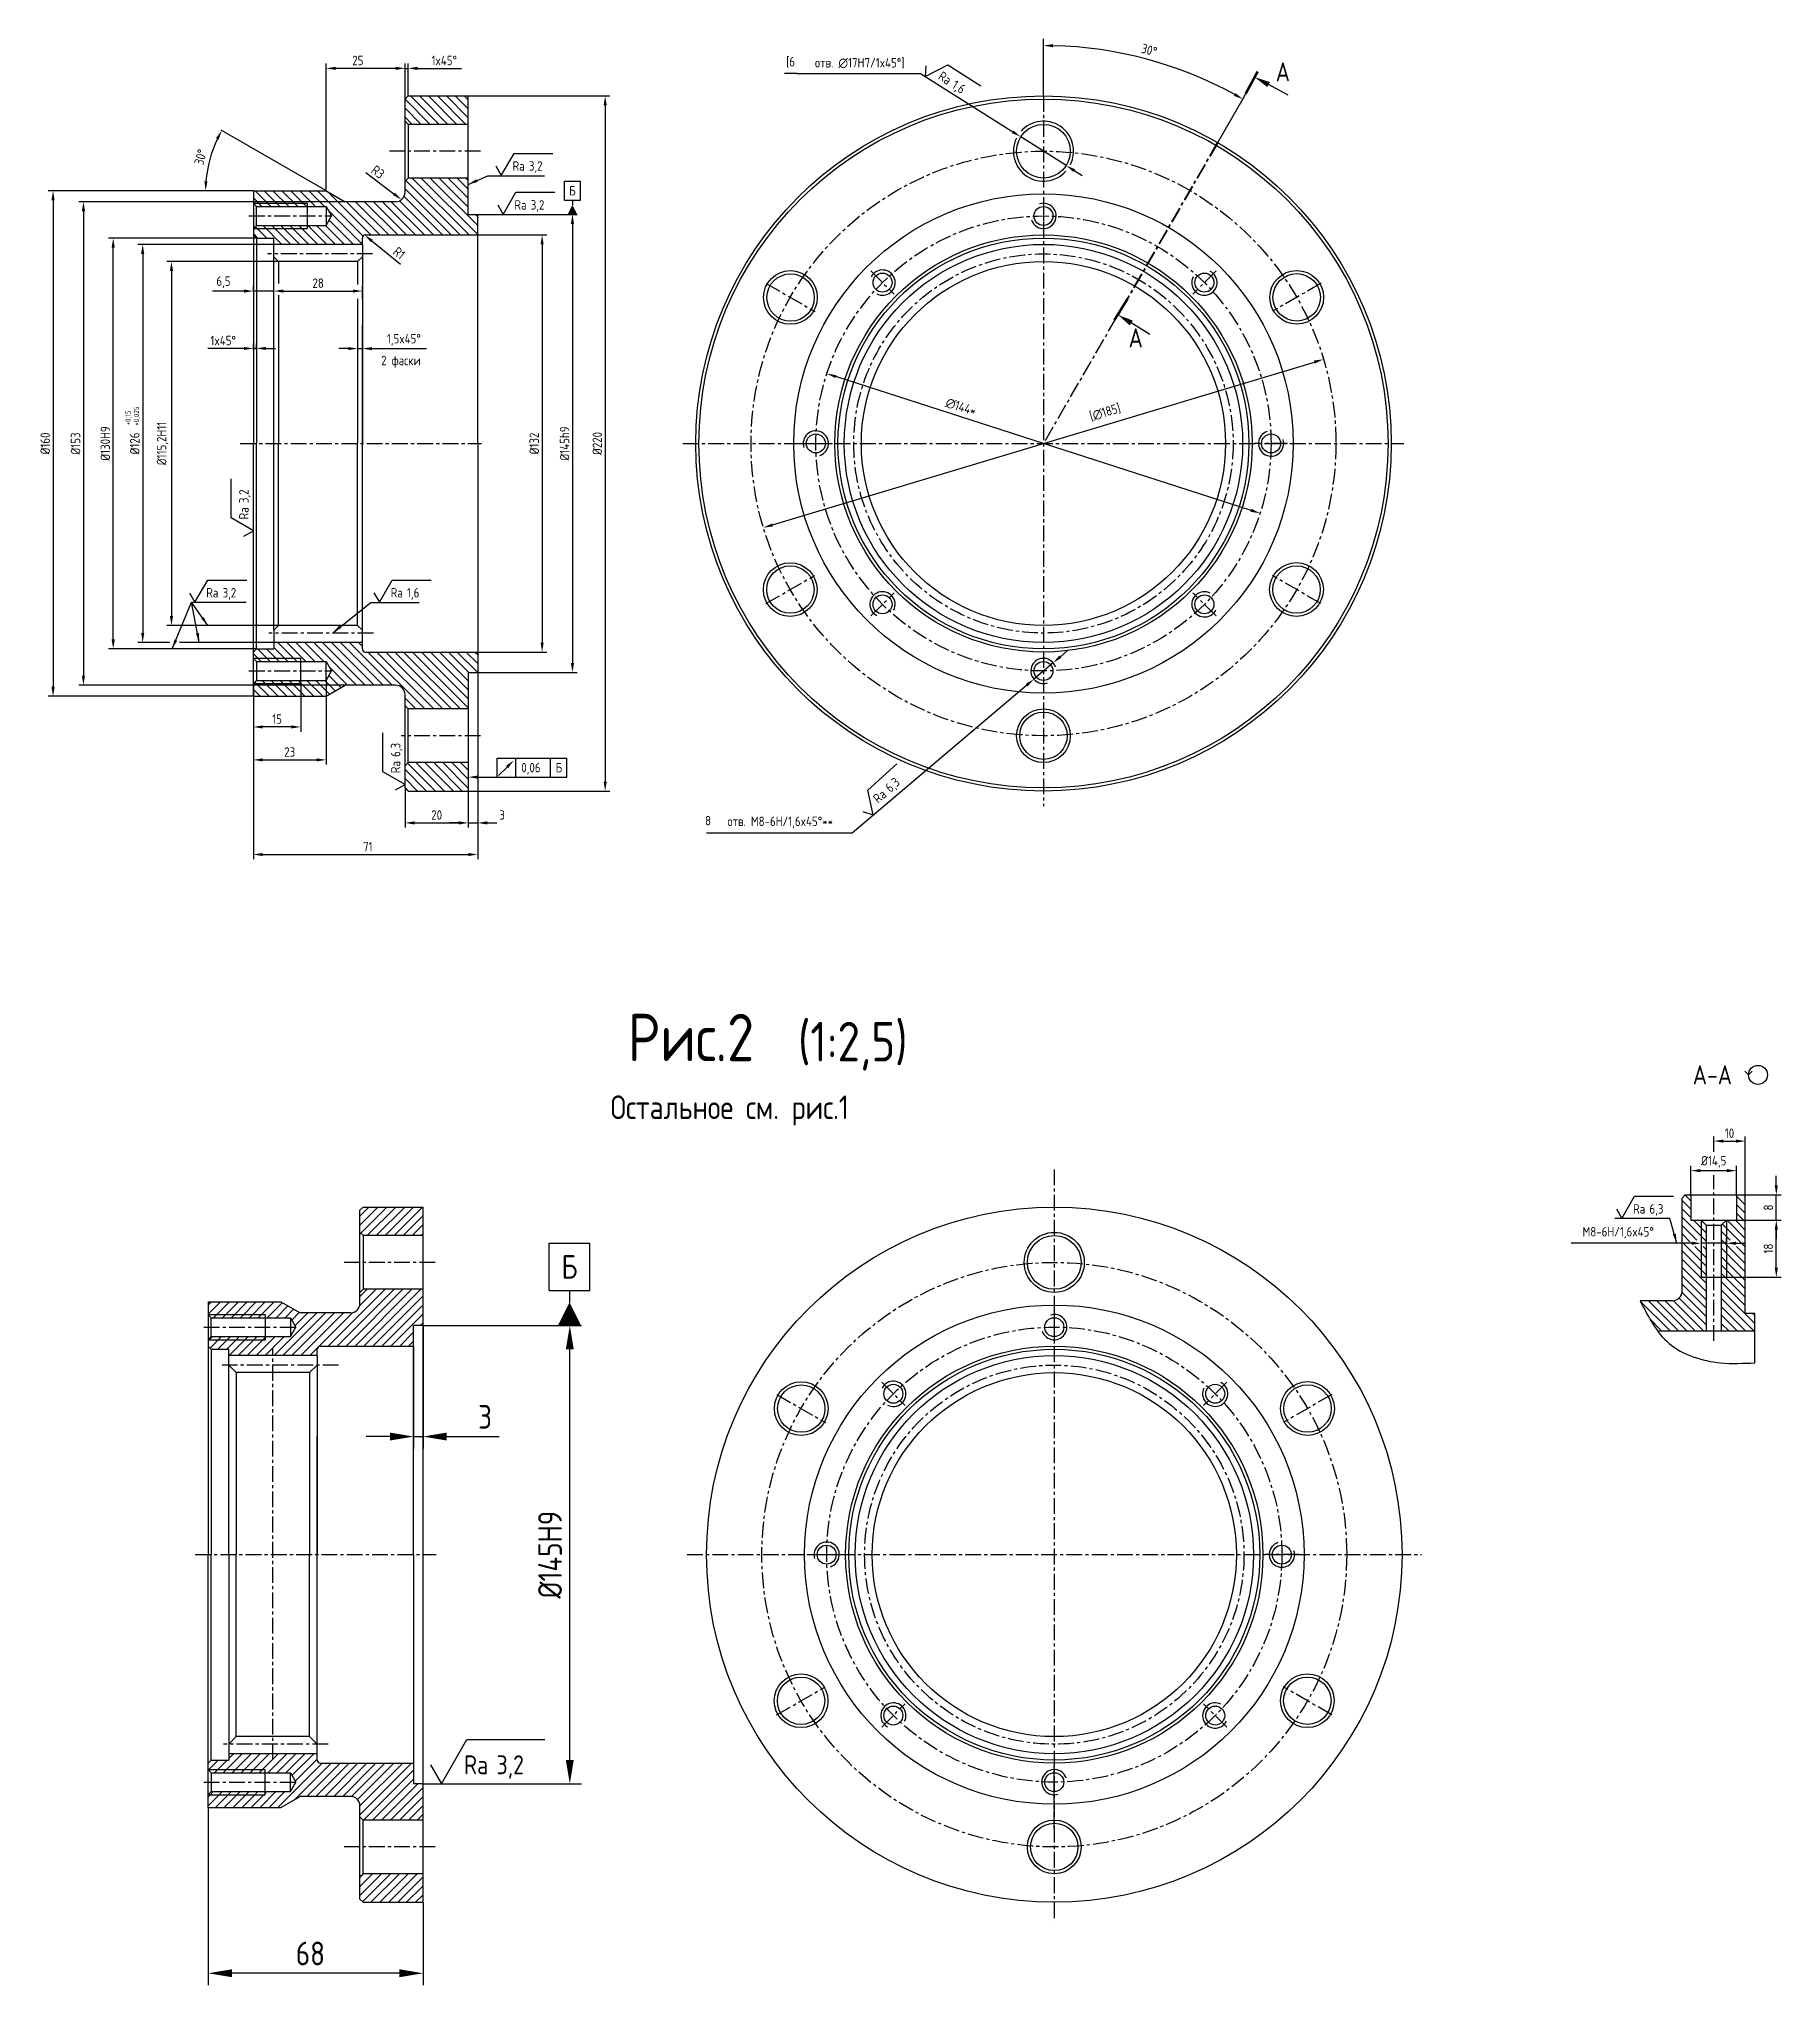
# Model space of a CAD drawing. Extents: x -3872 to -3321, y -1420 to -804.
import ezdxf
from ezdxf.enums import TextEntityAlignment as Align

# ---------------------------------------------------------------- set-up
doc = ezdxf.new("R2010")
doc.units = 0
doc.header["$LTSCALE"] = 8
doc.header["$MEASUREMENT"] = 0
doc.linetypes.add('CENTER', pattern=[2, 1.25, -0.25, 0.25, -0.25])
doc.layers.get('DEFPOINTS').update_dxf_attribs({"linetype": 'CONTINUOUS'})
for name, color, linetype in [('BORD', 1, 'CONTINUOUS'), ('CEN', 5, 'CENTER'), ('CONT', 6, 'CONTINUOUS'), ('DIM', 7, 'CONTINUOUS'), ('HATCH', 2, 'CONTINUOUS'), ('TEXT', 3, 'CONTINUOUS'), ('TEXTB', 6, 'CONTINUOUS')]:
    doc.layers.add(name, color=color, linetype=linetype)
doc.styles.get("Standard").update_dxf_attribs({"font": 'ISOCP'})
doc.styles.add('STYLE1', font='romans.shx', dxfattribs={"width": 0.8})
doc.dimstyles.new('DIA', dxfattribs={"dimtxt": 3, "dimasz": 3, "dimexe": 0.18, "dimexo": 0.0625, "dimgap": 1.5, "dimtad": 1, "dimdec": 0, "dimdsep": 46, "dimtxsty": 'STYLE1', "dimcen": 0.09, "dimclrt": 3, "dimadec": 0, "dimazin": 0, "dimtfac": 1, "dimtdec": 0, "dimtofl": 0, "dimtmove": 0, "dimatfit": 0, "dimfxl": 1, "dimtolj": 1, "dimarcsym": 0})
doc.dimstyles.new('LIN', dxfattribs={"dimscale": 0, "dimtxt": 3, "dimasz": 3, "dimexe": 1.5, "dimexo": 0, "dimgap": 1, "dimtad": 1, "dimzin": 13, "dimdsep": 46, "dimtxsty": 'STYLE1', "dimcen": 0, "dimclrt": 3, "dimadec": 0, "dimazin": 0, "dimtp": 1, "dimtm": 1, "dimtfac": 1, "dimtmove": 1, "dimatfit": 3, "dimfxl": 1, "dimtolj": 1, "dimtzin": 13, "dimarcsym": 0})
doc.dimstyles.new('LIN2_5', dxfattribs={"dimscale": 2.5, "dimtxt": 3, "dimasz": 3, "dimexe": 1.5, "dimexo": 0, "dimgap": 1, "dimtad": 1, "dimzin": 13, "dimdsep": 46, "dimtxsty": 'STANDARD', "dimcen": 0, "dimclrt": 3, "dimadec": 0, "dimazin": 0, "dimtfac": 1, "dimtmove": 0, "dimatfit": 0, "dimfxl": 1, "dimtolj": 1, "dimtzin": 13, "dimarcsym": 0})

msp = doc.modelspace()

# ---------------------------------------------------------------- texts
at = {"layer": 'CONT', "style": 'STYLE1', "width": 0.8}
for s, height, p in [('Рис.2', 15, (-3685.579, -1127.629)), ('(1:2,5)', 12.5, (-3631.704, -1127.682))]:
    msp.add_text(s, height=height, dxfattribs=at).set_placement(p)
at = {"layer": 'TEXT', "style": 'STYLE1', "width": 0.8}
for s, height, p in [('[6', 3, (-3635.456, -812.793)), ('2 фаски', 3, (-3763.566, -907.353)), ('0,06', 3, (-3719.256, -1036.213)), ('Б', 3, (-3708.371, -1036.213)), ('8', 3, (-3661.108, -1052.991)), ('Остальное см. рис.1', 7.5, (-3691.025, -1145.951))]:
    msp.add_text(s, height=height, dxfattribs=at).set_placement(p)
for s, p in [('+0,15', (-3842.869, -926.4)), ('+0,025', (-3840.205, -926.518))]:
    msp.add_text(s, height=1.6, rotation=90, dxfattribs=at).set_placement(p)
at = {"layer": 'TEXTB', "style": 'STYLE1', "width": 0.8}
msp.add_attdef('A', (-3480.586, -817.507), 'А', height=6, rotation=359.915889, dxfattribs=at)
at = {"layer": 'TEXTB', "style": 'STYLE1', "text_generation_flag": 4, "width": 0.8}
msp.add_attdef('A', (-3522.624, -901.701), 'А', height=6, rotation=179.97088, dxfattribs=at)

# ---------------------------------------------------------------- blocks, each defined once
blk = doc.blocks.new('*D2')
at = {"layer": 'DEFPOINTS', "color": 0, "transparency": 16777216}
for p in [(-3739.02, -866.12), (-3739.02, -998.12), (-3712.67, -998.12)]:
    blk.add_point(p, dxfattribs=at)
at = {"layer": 'DIM', "color": 0, "lineweight": -2, "transparency": 16777216}
for p, q in [((-3739.02, -866.12), (-3711.17, -866.12)), ((-3712.67, -869.12), (-3712.67, -995.12)), ((-3739.02, -998.12), (-3711.17, -998.12))]:
    blk.add_line(p, q, dxfattribs=at)
at = {"layer": 'DIM', "color": 0, "transparency": 16777216}
for points in [[(-3713.17, -869.12), (-3712.17, -869.12), (-3712.67, -866.12)], [(-3713.17, -995.12), (-3712.17, -995.12), (-3712.67, -998.12)]]:
    blk.add_solid(points, dxfattribs=at)
at = {"layer": 'DIM', "color": 3, "transparency": 16777216, "insert": (-3715.17, -932.12), "char_height": 3, "attachment_point": 5, "rotation": 90, "style": 'STYLE1'}
blk.add_mtext('\\A1;%%C132', dxfattribs=at)
blk = doc.blocks.new('*D3')
at = {"layer": 'DEFPOINTS', "color": 0, "transparency": 16777216}
for p in [(-3733.02, -859.62), (-3735.59, -1004.62), (-3703.07, -1004.62)]:
    blk.add_point(p, dxfattribs=at)
at = {"layer": 'DIM', "color": 0, "lineweight": -2, "transparency": 16777216}
for p, q in [((-3733.02, -859.62), (-3701.57, -859.62)), ((-3703.07, -862.62), (-3703.07, -1001.62)), ((-3735.59, -1004.62), (-3701.57, -1004.62))]:
    blk.add_line(p, q, dxfattribs=at)
at = {"layer": 'DIM', "color": 0, "transparency": 16777216}
for points in [[(-3703.57, -862.62), (-3702.57, -862.62), (-3703.07, -859.62)], [(-3703.57, -1001.62), (-3702.57, -1001.62), (-3703.07, -1004.62)]]:
    blk.add_solid(points, dxfattribs=at)
at = {"layer": 'DIM', "color": 3, "transparency": 16777216, "insert": (-3705.57, -932.12), "char_height": 3, "attachment_point": 5, "rotation": 90, "style": 'STYLE1'}
blk.add_mtext('\\A1;%%C145h9', dxfattribs=at)
blk = doc.blocks.new('*D4')
at = {"layer": 'DEFPOINTS', "color": 0, "transparency": 16777216}
for p in [(-3737.02, -822.12), (-3736.02, -1042.12), (-3692.72, -1042.12)]:
    blk.add_point(p, dxfattribs=at)
at = {"layer": 'DIM', "color": 0, "lineweight": -2, "transparency": 16777216}
for p, q in [((-3737.02, -822.12), (-3691.22, -822.12)), ((-3692.72, -825.12), (-3692.72, -1039.12)), ((-3736.02, -1042.12), (-3691.22, -1042.12))]:
    blk.add_line(p, q, dxfattribs=at)
at = {"layer": 'DIM', "color": 0, "transparency": 16777216}
for points in [[(-3693.22, -825.12), (-3692.22, -825.12), (-3692.72, -822.12)], [(-3693.22, -1039.12), (-3692.22, -1039.12), (-3692.72, -1042.12)]]:
    blk.add_solid(points, dxfattribs=at)
at = {"layer": 'DIM', "color": 3, "transparency": 16777216, "insert": (-3695.22, -932.12), "char_height": 3, "attachment_point": 5, "rotation": 90, "style": 'STYLE1'}
blk.add_mtext('\\A1;%%C220', dxfattribs=at)
blk = doc.blocks.new('*D5')
at = {"layer": 'DEFPOINTS', "color": 0, "transparency": 16777216}
for p in [(-3796.02, -874.52), (-3829.92, -989.72), (-3795.12, -989.72)]:
    blk.add_point(p, dxfattribs=at)
at = {"layer": 'DIM', "color": 0, "lineweight": -2, "transparency": 16777216}
for p, q in [((-3796.02, -874.52), (-3831.42, -874.52)), ((-3829.92, -877.52), (-3829.92, -986.72)), ((-3795.12, -989.72), (-3831.42, -989.72))]:
    blk.add_line(p, q, dxfattribs=at)
at = {"layer": 'DIM', "color": 0, "transparency": 16777216}
for points in [[(-3830.42, -877.52), (-3829.42, -877.52), (-3829.92, -874.52)], [(-3830.42, -986.72), (-3829.42, -986.72), (-3829.92, -989.72)]]:
    blk.add_solid(points, dxfattribs=at)
at = {"layer": 'DIM', "color": 3, "transparency": 16777216, "insert": (-3832.7, -932.12), "char_height": 3, "attachment_point": 5, "rotation": 90, "style": 'STYLE1'}
blk.add_mtext('\\A1;%%C115,2Н11', dxfattribs=at)
blk = doc.blocks.new('*D6')
at = {"layer": 'DEFPOINTS', "color": 0, "transparency": 16777216}
for p in [(-3771.02, -901.74), (-3769.52, -901.74), (-3769.52, -902.1)]:
    blk.add_point(p, dxfattribs=at)
at = {"layer": 'DIM', "color": 0, "lineweight": -2, "transparency": 16777216}
for p, q in [((-3774.02, -902.1), (-3777.02, -902.1)), ((-3771.02, -901.74), (-3771.02, -903.6)), ((-3771.02, -902.1), (-3769.52, -902.1)), ((-3769.52, -901.74), (-3769.52, -903.6)), ((-3766.52, -902.1), (-3749.29, -902.1))]:
    blk.add_line(p, q, dxfattribs=at)
at = {"layer": 'DIM', "color": 0, "transparency": 16777216}
for points in [[(-3774.02, -901.6), (-3774.02, -902.6), (-3771.02, -902.1)], [(-3766.52, -901.6), (-3766.52, -902.6), (-3769.52, -902.1)]]:
    blk.add_solid(points, dxfattribs=at)
at = {"layer": 'DIM', "color": 3, "transparency": 16777216, "insert": (-3756.41, -899.31), "char_height": 3, "attachment_point": 5, "style": 'STYLE1'}
blk.add_mtext('\\A1;1,5x45%%D', dxfattribs=at)
blk = doc.blocks.new('*D7')
at = {"layer": 'DEFPOINTS', "color": 0, "transparency": 16777216}
for p in [(-3756.02, -1041.12), (-3736.02, -1041.12), (-3736.02, -1052.2)]:
    blk.add_point(p, dxfattribs=at)
at = {"layer": 'DIM', "color": 0, "lineweight": -2, "transparency": 16777216}
for p, q in [((-3756.02, -1041.12), (-3756.02, -1053.7)), ((-3736.02, -1041.12), (-3736.02, -1053.7)), ((-3753.02, -1052.2), (-3739.02, -1052.2))]:
    blk.add_line(p, q, dxfattribs=at)
at = {"layer": 'DIM', "color": 0, "transparency": 16777216}
for points in [[(-3753.02, -1051.7), (-3753.02, -1052.7), (-3756.02, -1052.2)], [(-3739.02, -1051.7), (-3739.02, -1052.7), (-3736.02, -1052.2)]]:
    blk.add_solid(points, dxfattribs=at)
at = {"layer": 'DIM', "color": 3, "transparency": 16777216, "insert": (-3746.02, -1049.7), "char_height": 3, "attachment_point": 5, "style": 'STYLE1'}
blk.add_mtext('\\A1;20', dxfattribs=at)
blk = doc.blocks.new('*D8')
at = {"layer": 'DEFPOINTS', "color": 0, "transparency": 16777216}
for p in [(-3848.36, -867.12), (-3803.02, -867.12), (-3803.02, -997.12)]:
    blk.add_point(p, dxfattribs=at)
at = {"layer": 'DIM', "color": 0, "lineweight": -2, "transparency": 16777216}
for p, q in [((-3803.02, -867.12), (-3849.86, -867.12)), ((-3848.36, -994.12), (-3848.36, -870.12)), ((-3803.02, -997.12), (-3849.86, -997.12))]:
    blk.add_line(p, q, dxfattribs=at)
at = {"layer": 'DIM', "color": 0, "transparency": 16777216}
for points in [[(-3848.86, -870.12), (-3847.86, -870.12), (-3848.36, -867.12)], [(-3848.86, -994.12), (-3847.86, -994.12), (-3848.36, -997.12)]]:
    blk.add_solid(points, dxfattribs=at)
at = {"layer": 'DIM', "color": 3, "transparency": 16777216, "insert": (-3850.86, -932.12), "char_height": 3, "attachment_point": 5, "rotation": 90, "style": 'STYLE1'}
blk.add_mtext('\\A1;%%C130H9', dxfattribs=at)
blk = doc.blocks.new('*D9')
at = {"layer": 'DEFPOINTS', "color": 0, "transparency": 16777216}
for p in [(-3804.08, -852.12), (-3867.38, -1012.12), (-3804.02, -1012.12)]:
    blk.add_point(p, dxfattribs=at)
at = {"layer": 'DIM', "color": 0, "lineweight": -2, "transparency": 16777216}
for p, q in [((-3804.08, -852.12), (-3868.88, -852.12)), ((-3867.38, -855.12), (-3867.38, -1009.12)), ((-3804.02, -1012.12), (-3868.88, -1012.12))]:
    blk.add_line(p, q, dxfattribs=at)
at = {"layer": 'DIM', "color": 0, "transparency": 16777216}
for points in [[(-3867.88, -855.12), (-3866.88, -855.12), (-3867.38, -852.12)], [(-3867.88, -1009.12), (-3866.88, -1009.12), (-3867.38, -1012.12)]]:
    blk.add_solid(points, dxfattribs=at)
at = {"layer": 'DIM', "color": 3, "transparency": 16777216, "insert": (-3869.88, -932.12), "char_height": 3, "attachment_point": 5, "rotation": 90, "style": 'STYLE1'}
blk.add_mtext('\\A1;%%C160', dxfattribs=at)
blk = doc.blocks.new('*D10')
at = {"layer": 'DEFPOINTS', "color": 0, "transparency": 16777216}
for p in [(-3804.02, -1007.67), (-3789.02, -1008.12), (-3804.02, -1021.83)]:
    blk.add_point(p, dxfattribs=at)
at = {"layer": 'DIM', "color": 0, "lineweight": -2, "transparency": 16777216}
for p, q in [((-3804.02, -1007.67), (-3804.02, -1023.33)), ((-3789.02, -1008.12), (-3789.02, -1023.33)), ((-3792.02, -1021.83), (-3801.02, -1021.83))]:
    blk.add_line(p, q, dxfattribs=at)
at = {"layer": 'DIM', "color": 0, "transparency": 16777216}
for points in [[(-3801.02, -1021.33), (-3801.02, -1022.33), (-3804.02, -1021.83)], [(-3792.02, -1021.33), (-3792.02, -1022.33), (-3789.02, -1021.83)]]:
    blk.add_solid(points, dxfattribs=at)
at = {"layer": 'DIM', "color": 3, "transparency": 16777216, "insert": (-3796.52, -1019.33), "char_height": 3, "attachment_point": 5, "style": 'STYLE1'}
blk.add_mtext('\\A1;15', dxfattribs=at)
blk = doc.blocks.new('*D11')
at = {"layer": 'DEFPOINTS', "color": 0, "transparency": 16777216}
for p in [(-3804.02, -884.11), (-3797.52, -883.88), (-3797.52, -884.11)]:
    blk.add_point(p, dxfattribs=at)
at = {"layer": 'DIM', "color": 0, "lineweight": -2, "transparency": 16777216}
for p, q in [((-3807.02, -883.88), (-3816.94, -883.88)), ((-3804.02, -884.11), (-3804.02, -882.38)), ((-3797.52, -883.88), (-3804.02, -883.88)), ((-3797.52, -884.11), (-3797.52, -882.38)), ((-3794.52, -883.88), (-3791.52, -883.88))]:
    blk.add_line(p, q, dxfattribs=at)
at = {"layer": 'DIM', "color": 0, "transparency": 16777216}
for points in [[(-3807.02, -883.38), (-3807.02, -884.38), (-3804.02, -883.88)], [(-3794.52, -883.38), (-3794.52, -884.38), (-3797.52, -883.88)]]:
    blk.add_solid(points, dxfattribs=at)
at = {"layer": 'DIM', "color": 3, "transparency": 16777216, "insert": (-3813.48, -881.09), "char_height": 3, "attachment_point": 5, "style": 'STYLE1'}
blk.add_mtext('\\A1;6,5', dxfattribs=at)
blk = doc.blocks.new('*D12')
at = {"layer": 'DEFPOINTS', "color": 0, "transparency": 16777216}
for p in [(-3797.52, -883.88), (-3769.52, -883.88), (-3769.52, -886.43)]:
    blk.add_point(p, dxfattribs=at)
at = {"layer": 'DIM', "color": 0, "lineweight": -2, "transparency": 16777216}
for p, q in [((-3797.52, -883.88), (-3797.52, -882.38)), ((-3794.52, -883.88), (-3772.52, -883.88)), ((-3769.52, -886.43), (-3769.52, -882.38))]:
    blk.add_line(p, q, dxfattribs=at)
at = {"layer": 'DIM', "color": 0, "transparency": 16777216}
for points in [[(-3794.52, -883.38), (-3794.52, -884.38), (-3797.52, -883.88)], [(-3772.52, -883.38), (-3772.52, -884.38), (-3769.52, -883.88)]]:
    blk.add_solid(points, dxfattribs=at)
at = {"layer": 'DIM', "color": 3, "transparency": 16777216, "insert": (-3783.52, -881.38), "char_height": 3, "attachment_point": 5, "style": 'STYLE1'}
blk.add_mtext('\\A1;28', dxfattribs=at)
blk = doc.blocks.new('*D13')
at = {"layer": 'DEFPOINTS', "color": 0, "transparency": 16777216}
for p in [(-3755.02, -813.4), (-3756.02, -823.12), (-3755.02, -822.12)]:
    blk.add_point(p, dxfattribs=at)
at = {"layer": 'DIM', "color": 0, "lineweight": -2, "transparency": 16777216}
for p, q in [((-3756.02, -823.12), (-3756.02, -811.9)), ((-3755.02, -822.12), (-3755.02, -811.9)), ((-3759.02, -813.4), (-3762.02, -813.4)), ((-3756.02, -813.4), (-3755.02, -813.4)), ((-3752.02, -813.4), (-3738.22, -813.4))]:
    blk.add_line(p, q, dxfattribs=at)
at = {"layer": 'DIM', "color": 0, "transparency": 16777216}
for points in [[(-3759.02, -812.9), (-3759.02, -813.9), (-3756.02, -813.4)], [(-3752.02, -812.9), (-3752.02, -813.9), (-3755.02, -813.4)]]:
    blk.add_solid(points, dxfattribs=at)
at = {"layer": 'DIM', "color": 3, "transparency": 16777216, "insert": (-3743.62, -810.9), "char_height": 3, "attachment_point": 5, "style": 'STYLE1'}
blk.add_mtext('\\A1;1x45%%D', dxfattribs=at)
blk = doc.blocks.new('*D14')
at = {"layer": 'DEFPOINTS', "color": 0, "transparency": 16777216}
for p in [(-3781.02, -1007.12), (-3804.02, -1012.12), (-3781.02, -1032.26)]:
    blk.add_point(p, dxfattribs=at)
at = {"layer": 'DIM', "color": 0, "lineweight": -2, "transparency": 16777216}
for p, q in [((-3781.02, -1007.12), (-3781.02, -1033.76)), ((-3804.02, -1012.12), (-3804.02, -1033.76)), ((-3801.02, -1032.26), (-3784.02, -1032.26))]:
    blk.add_line(p, q, dxfattribs=at)
at = {"layer": 'DIM', "color": 0, "transparency": 16777216}
for points in [[(-3801.02, -1031.76), (-3801.02, -1032.76), (-3804.02, -1032.26)], [(-3784.02, -1031.76), (-3784.02, -1032.76), (-3781.02, -1032.26)]]:
    blk.add_solid(points, dxfattribs=at)
at = {"layer": 'DIM', "color": 3, "transparency": 16777216, "insert": (-3792.52, -1029.76), "char_height": 3, "attachment_point": 5, "style": 'STYLE1'}
blk.add_mtext('\\A1;23', dxfattribs=at)
blk = doc.blocks.new('*D15')
at = {"layer": 'DEFPOINTS', "color": 0, "transparency": 16777216}
for p in [(-3465.49, -905.48), (-3642.65, -958.76)]:
    blk.add_point(p, dxfattribs=at)
at = {"layer": 'DIM', "color": 0, "lineweight": -2, "transparency": 16777216}
blk.add_line((-3639.78, -957.89), (-3468.36, -906.34), dxfattribs=at)
at = {"layer": 'DIM', "color": 0, "transparency": 16777216}
for points in [[(-3468.51, -905.86), (-3468.22, -906.82), (-3465.49, -905.48)], [(-3639.92, -957.41), (-3639.63, -958.37), (-3642.65, -958.76)]]:
    blk.add_solid(points, dxfattribs=at)
at = {"layer": 'DIM', "color": 3, "transparency": 16777216, "insert": (-3534.57, -922.3), "char_height": 3, "attachment_point": 5, "rotation": 16.73804, "style": 'STYLE1'}
blk.add_mtext('\\A1;[∅185]', dxfattribs=at)
blk = doc.blocks.new('*D16')
at = {"layer": 'DEFPOINTS', "color": 0, "transparency": 16777216}
for p in [(-3551.02, -1001.53), (-3557.12, -1006.7)]:
    blk.add_point(p, dxfattribs=at)
at = {"layer": 'DIM', "color": 0, "lineweight": -2, "transparency": 16777216}
for p, q in [((-3548.73, -999.6), (-3546.44, -997.66)), ((-3551.02, -1001.53), (-3557.12, -1006.7)), ((-3614.63, -1055.34), (-3559.42, -1008.64)), ((-3660.66, -1055.34), (-3614.63, -1055.34))]:
    blk.add_line(p, q, dxfattribs=at)
at = {"layer": 'DIM', "color": 0, "transparency": 16777216}
for points in [[(-3549.05, -999.21), (-3548.4, -999.98), (-3551.02, -1001.53)], [(-3559.74, -1008.25), (-3559.09, -1009.02), (-3557.12, -1006.7)]]:
    blk.add_solid(points, dxfattribs=at)
at = {"layer": 'DIM', "color": 3, "transparency": 16777216, "insert": (-3638.15, -1052.05), "char_height": 3, "attachment_point": 5, "style": 'STYLE1'}
blk.add_mtext('\\A1; отв. M8-6H/1,6x45%%d**', dxfattribs=at)
blk = doc.blocks.new('*D17')
at = {"layer": 'DEFPOINTS', "color": 0, "transparency": 16777216}
for p in [(-3561.26, -835.08), (-3546.88, -844.15)]:
    blk.add_point(p, dxfattribs=at)
at = {"layer": 'DIM', "color": 0, "lineweight": -2, "transparency": 16777216}
for p, q in [((-3632.04, -815.07), (-3592.98, -815.07)), ((-3592.98, -815.07), (-3563.8, -833.48)), ((-3546.88, -844.15), (-3561.26, -835.08)), ((-3544.34, -845.75), (-3541.81, -847.35))]:
    blk.add_line(p, q, dxfattribs=at)
at = {"layer": 'DIM', "color": 0, "transparency": 16777216}
for points in [[(-3563.53, -833.06), (-3564.06, -833.9), (-3561.26, -835.08)], [(-3544.08, -845.33), (-3544.61, -846.17), (-3546.88, -844.15)]]:
    blk.add_solid(points, dxfattribs=at)
at = {"layer": 'DIM', "color": 3, "transparency": 16777216, "insert": (-3613.01, -811.78), "char_height": 3, "attachment_point": 5, "style": 'STYLE1'}
blk.add_mtext('\\A1; отв. ∅17Н7/1x45%%d]', dxfattribs=at)
blk = doc.blocks.new('*D18')
at = {"layer": 'DEFPOINTS', "color": 0, "transparency": 16777216}
for p in [(-3750.32, -1211.29), (-3703.91, -1211.29), (-3750.32, -1356.29)]:
    blk.add_point(p, dxfattribs=at)
at = {"layer": 'DIM', "color": 0, "lineweight": -2, "transparency": 16777216}
for p, q in [((-3750.32, -1211.29), (-3700.16, -1211.29)), ((-3703.91, -1348.79), (-3703.91, -1218.79)), ((-3750.32, -1356.29), (-3700.16, -1356.29))]:
    blk.add_line(p, q, dxfattribs=at)
at = {"layer": 'DIM', "color": 0, "transparency": 16777216}
for points in [[(-3705.16, -1218.79), (-3702.66, -1218.79), (-3703.91, -1211.29)], [(-3705.16, -1348.79), (-3702.66, -1348.79), (-3703.91, -1356.29)]]:
    blk.add_solid(points, dxfattribs=at)
at = {"layer": 'DIM', "color": 3, "transparency": 16777216, "insert": (-3710.16, -1283.79), "char_height": 7.5, "attachment_point": 5, "rotation": 90, "style": 'STYLE1'}
blk.add_mtext('\\A1;%%C145H9', dxfattribs=at)
blk = doc.blocks.new('*D19')
at = {"layer": 'DEFPOINTS', "color": 0, "transparency": 16777216}
for p in [(-3334.54, -1177.92), (-3322.24, -1177.92), (-3338.04, -1195.92)]:
    blk.add_point(p, dxfattribs=at)
at = {"layer": 'DIM', "color": 0, "lineweight": -2, "transparency": 16777216}
for p, q in [((-3334.54, -1177.92), (-3320.74, -1177.92)), ((-3322.24, -1192.92), (-3322.24, -1180.92)), ((-3338.04, -1195.92), (-3320.74, -1195.92))]:
    blk.add_line(p, q, dxfattribs=at)
at = {"layer": 'DIM', "color": 0, "transparency": 16777216}
for points in [[(-3322.74, -1180.92), (-3321.74, -1180.92), (-3322.24, -1177.92)], [(-3322.74, -1192.92), (-3321.74, -1192.92), (-3322.24, -1195.92)]]:
    blk.add_solid(points, dxfattribs=at)
at = {"layer": 'DIM', "color": 3, "transparency": 16777216, "insert": (-3324.74, -1186.92), "char_height": 3, "attachment_point": 5, "rotation": 90, "style": 'STYLE1'}
blk.add_mtext('\\A1;18', dxfattribs=at)
blk = doc.blocks.new('*D20')
at = {"layer": 'DEFPOINTS', "color": 0, "transparency": 16777216}
for p in [(-3334.54, -1169.92), (-3322.24, -1169.92), (-3334.79, -1177.92)]:
    blk.add_point(p, dxfattribs=at)
at = {"layer": 'DIM', "color": 0, "lineweight": -2, "transparency": 16777216}
for p, q in [((-3322.24, -1166.92), (-3322.24, -1163.92)), ((-3334.54, -1169.92), (-3320.74, -1169.92)), ((-3322.24, -1177.92), (-3322.24, -1169.92)), ((-3334.79, -1177.92), (-3320.74, -1177.92)), ((-3322.24, -1180.92), (-3322.24, -1183.92))]:
    blk.add_line(p, q, dxfattribs=at)
at = {"layer": 'DIM', "color": 0, "transparency": 16777216}
for points in [[(-3322.74, -1166.92), (-3321.74, -1166.92), (-3322.24, -1169.92)], [(-3322.74, -1180.92), (-3321.74, -1180.92), (-3322.24, -1177.92)]]:
    blk.add_solid(points, dxfattribs=at)
at = {"layer": 'DIM', "color": 3, "transparency": 16777216, "insert": (-3324.74, -1173.92), "char_height": 3, "attachment_point": 5, "rotation": 90, "style": 'STYLE1'}
blk.add_mtext('\\A1;8', dxfattribs=at)
blk = doc.blocks.new('*D21')
at = {"layer": 'DEFPOINTS', "color": 0, "transparency": 16777216}
for p in [(-3334.79, -1162.25), (-3349.29, -1169.92), (-3334.79, -1169.92)]:
    blk.add_point(p, dxfattribs=at)
at = {"layer": 'DIM', "color": 0, "lineweight": -2, "transparency": 16777216}
for p, q in [((-3349.29, -1169.92), (-3349.29, -1160.75)), ((-3346.29, -1162.25), (-3337.79, -1162.25)), ((-3334.79, -1169.92), (-3334.79, -1160.75))]:
    blk.add_line(p, q, dxfattribs=at)
at = {"layer": 'DIM', "color": 0, "transparency": 16777216}
for points in [[(-3346.29, -1161.75), (-3346.29, -1162.75), (-3349.29, -1162.25)], [(-3337.79, -1161.75), (-3337.79, -1162.75), (-3334.79, -1162.25)]]:
    blk.add_solid(points, dxfattribs=at)
at = {"layer": 'DIM', "color": 3, "transparency": 16777216, "insert": (-3342.04, -1159.47), "char_height": 3, "attachment_point": 5, "style": 'STYLE1'}
blk.add_mtext('\\A1;%%C14,5', dxfattribs=at)
blk = doc.blocks.new('*D22')
at = {"layer": 'DEFPOINTS', "color": 0, "transparency": 16777216}
for p in [(-3342.04, -1156.28), (-3332.04, -1152.9), (-3332.04, -1170.92)]:
    blk.add_point(p, dxfattribs=at)
at = {"layer": 'DIM', "color": 0, "lineweight": -2, "transparency": 16777216}
for p, q in [((-3342.04, -1156.28), (-3342.04, -1151.4)), ((-3332.04, -1170.92), (-3332.04, -1151.4)), ((-3339.04, -1152.9), (-3335.04, -1152.9))]:
    blk.add_line(p, q, dxfattribs=at)
at = {"layer": 'DIM', "color": 0, "transparency": 16777216}
for points in [[(-3339.04, -1152.4), (-3339.04, -1153.4), (-3342.04, -1152.9)], [(-3335.04, -1152.4), (-3335.04, -1153.4), (-3332.04, -1152.9)]]:
    blk.add_solid(points, dxfattribs=at)
at = {"layer": 'DIM', "color": 3, "transparency": 16777216, "insert": (-3337.04, -1150.4), "char_height": 3, "attachment_point": 5, "style": 'STYLE1'}
blk.add_mtext('\\A1;10', dxfattribs=at)
blk = doc.blocks.new('1')
at = {"layer": 'CONT'}
for q in [(0.14, 4.02), (2.4, 4.02)]:
    blk.add_line((1.27, 2.88), q, dxfattribs=at)
blk.add_circle((4.27, 2.88), 3, dxfattribs=at)
blk = doc.blocks.new('ZNAK04')
at = {"layer": 'CONT'}
blk.add_blockref('1', (30.27, 0.21), dxfattribs=at)
at = {"layer": 'TEXTB', "style": 'STYLE1', "width": 0.8}
for tag, height, p in [('А-А', 6, (13.88, 0.1)), ('SC', 5, (28.73, 0.1))]:
    blk.add_attdef(tag, text='', height=height, dxfattribs=at).set_placement(p, align=Align.RIGHT)
blk.add_attdef('45%%D(1)', (38.24, 0.1), '', height=5, dxfattribs=at)
blk = doc.blocks.new('*D25')
at = {"layer": 'DEFPOINTS', "color": 0, "transparency": 16777216}
for p in [(-3750.32, -1211.29), (-3753.32, -1217.79), (-3753.32, -1246.41)]:
    blk.add_point(p, dxfattribs=at)
at = {"layer": 'DIM', "color": 0, "lineweight": -2, "transparency": 16777216}
for p, q in [((-3750.32, -1211.29), (-3750.32, -1250.16)), ((-3753.32, -1217.79), (-3753.32, -1250.16)), ((-3760.82, -1246.41), (-3768.32, -1246.41)), ((-3753.32, -1246.41), (-3750.32, -1246.41)), ((-3742.82, -1246.41), (-3726.21, -1246.41))]:
    blk.add_line(p, q, dxfattribs=at)
at = {"layer": 'DIM', "color": 0, "transparency": 16777216}
for points in [[(-3760.82, -1245.16), (-3760.82, -1247.66), (-3753.32, -1246.41)], [(-3742.82, -1245.16), (-3742.82, -1247.66), (-3750.32, -1246.41)]]:
    blk.add_solid(points, dxfattribs=at)
at = {"layer": 'DIM', "color": 3, "transparency": 16777216, "insert": (-3730.71, -1240.16), "char_height": 7.5, "attachment_point": 5, "style": 'STYLE1'}
blk.add_mtext('\\A1;3', dxfattribs=at)
blk = doc.blocks.new('*D26')
at = {"layer": 'DEFPOINTS', "color": 0, "transparency": 16777216}
for p in [(-3759.53, -853.14), (-3757.14, -854.95)]:
    blk.add_point(p, dxfattribs=at)
at = {"layer": 'DIM', "color": 0, "lineweight": -2, "transparency": 16777216}
blk.add_line((-3768.45, -846.38), (-3759.53, -853.14), dxfattribs=at)
at = {"layer": 'DIM', "color": 0, "transparency": 16777216}
blk.add_solid([(-3759.23, -852.74), (-3759.83, -853.54), (-3757.14, -854.95)], dxfattribs=at)
at = {"layer": 'DIM', "color": 3, "transparency": 16777216, "insert": (-3764.6, -846.17), "char_height": 3, "attachment_point": 5, "rotation": 322.87421, "style": 'STYLE1'}
blk.add_mtext('\\A1;R3', dxfattribs=at)
blk = doc.blocks.new('*D27')
at = {"layer": 'DEFPOINTS', "color": 0, "transparency": 16777216}
for p in [(-3774.96, -855.62), (-3857.77, -1008.62), (-3774.96, -1008.62)]:
    blk.add_point(p, dxfattribs=at)
at = {"layer": 'DIM', "color": 0, "lineweight": -2, "transparency": 16777216}
for p, q in [((-3774.96, -855.62), (-3859.27, -855.62)), ((-3857.77, -858.62), (-3857.77, -1005.62)), ((-3774.96, -1008.62), (-3859.27, -1008.62))]:
    blk.add_line(p, q, dxfattribs=at)
at = {"layer": 'DIM', "color": 0, "transparency": 16777216}
for points in [[(-3858.27, -858.62), (-3857.27, -858.62), (-3857.77, -855.62)], [(-3858.27, -1005.62), (-3857.27, -1005.62), (-3857.77, -1008.62)]]:
    blk.add_solid(points, dxfattribs=at)
at = {"layer": 'DIM', "color": 3, "transparency": 16777216, "insert": (-3860.27, -932.12), "char_height": 3, "attachment_point": 5, "rotation": 90, "style": 'STYLE1'}
blk.add_mtext('\\A1;%%C153', dxfattribs=at)
blk = doc.blocks.new('*D28')
at = {"layer": 'DEFPOINTS', "color": 0, "transparency": 16777216}
for p in [(-3622.6, -910.04), (-3485.54, -954.2)]:
    blk.add_point(p, dxfattribs=at)
at = {"layer": 'DIM', "color": 0, "lineweight": -2, "transparency": 16777216}
blk.add_line((-3488.4, -953.28), (-3619.75, -910.96), dxfattribs=at)
at = {"layer": 'DIM', "color": 0, "transparency": 16777216}
for points in [[(-3619.59, -910.48), (-3619.9, -911.43), (-3622.6, -910.04)], [(-3488.24, -952.8), (-3488.55, -953.75), (-3485.54, -954.2)]]:
    blk.add_solid(points, dxfattribs=at)
at = {"layer": 'DIM', "color": 3, "transparency": 16777216, "insert": (-3580.21, -920.54), "char_height": 3, "attachment_point": 5, "rotation": 342.14212, "style": 'STYLE1'}
blk.add_mtext('\\A1;∅144*', dxfattribs=at)
blk = doc.blocks.new('*D29')
at = {"layer": 'DEFPOINTS', "color": 0, "transparency": 16777216}
for p in [(-3781.02, -813.4), (-3756.02, -823.12), (-3781.02, -852.12)]:
    blk.add_point(p, dxfattribs=at)
at = {"layer": 'DIM', "color": 0, "lineweight": -2, "transparency": 16777216}
for p, q in [((-3781.02, -852.12), (-3781.02, -811.9)), ((-3756.02, -823.12), (-3756.02, -811.9)), ((-3759.02, -813.4), (-3778.02, -813.4))]:
    blk.add_line(p, q, dxfattribs=at)
at = {"layer": 'DIM', "color": 0, "transparency": 16777216}
for points in [[(-3778.02, -812.9), (-3778.02, -813.9), (-3781.02, -813.4)], [(-3759.02, -812.9), (-3759.02, -813.9), (-3756.02, -813.4)]]:
    blk.add_solid(points, dxfattribs=at)
at = {"layer": 'DIM', "color": 3, "transparency": 16777216, "insert": (-3770.96, -810.9), "char_height": 3, "attachment_point": 5, "style": 'STYLE1'}
blk.add_mtext('\\A1;25', dxfattribs=at)
blk = doc.blocks.new('sherISO_01')
at = {"layer": 'TEXT'}
blk.add_line((4.04, 7), (16.36, 7), dxfattribs=at)
blk.add_lwpolyline([(-1.73, 3), (0, 0), (4.04, 7)], dxfattribs=at)
at = {"layer": 'TEXT', "style": 'STYLE1', "width": 0.8}
blk.add_text('Ra', height=3, dxfattribs=at).set_placement((3.58, 1.5))
blk.add_attdef('12,5', (8.73, 1.5), '', height=3, dxfattribs=at)
blk = doc.blocks.new('*D44')
at = {"layer": 'DEFPOINTS', "color": 0, "transparency": 16777216}
for p in [(-3804.02, -902.04), (-3804.02, -902.55), (-3803.02, -902.55)]:
    blk.add_point(p, dxfattribs=at)
at = {"layer": 'DIM', "color": 0, "lineweight": -2, "transparency": 16777216}
for p, q in [((-3807.02, -902.04), (-3810.02, -902.04)), ((-3804.02, -902.55), (-3804.02, -900.54)), ((-3803.02, -902.04), (-3804.02, -902.04)), ((-3803.02, -902.55), (-3803.02, -900.54)), ((-3800.02, -902.04), (-3797.02, -902.04))]:
    blk.add_line(p, q, dxfattribs=at)
at = {"layer": 'DIM', "color": 0, "transparency": 16777216}
for points in [[(-3807.02, -901.54), (-3807.02, -902.54), (-3804.02, -902.04)], [(-3800.02, -901.54), (-3800.02, -902.54), (-3803.02, -902.04)]]:
    blk.add_solid(points, dxfattribs=at)
at = {"layer": 'DIM', "color": 3, "transparency": 16777216, "insert": (-3813.55, -899.54), "char_height": 3, "attachment_point": 5, "style": 'STYLE1'}
blk.add_mtext('\\A1;1x45%%d', dxfattribs=at)
blk = doc.blocks.new('*D45')
at = {"layer": 'DEFPOINTS', "color": 0, "transparency": 16777216}
for p in [(-3816.83, -839.08), (-3804.02, -852.12), (-3781.02, -852.12), (-3781.02, -852.12), (-3774.96, -855.62)]:
    blk.add_point(p, dxfattribs=at)
at = {"layer": 'DIM', "color": 0, "lineweight": -2, "transparency": 16777216}
for p, q in [((-3781.08, -852.08), (-3814.17, -832.98)), ((-3804.08, -852.12), (-3819.3, -852.12))]:
    blk.add_line(p, q, dxfattribs=at)
blk.add_arc((-3781.02, -852.12), 38.1, 154.51247, 175.48753, dxfattribs=at)
at = {"layer": 'DIM', "color": 0, "transparency": 16777216}
for points in [[(-3815.86, -835.49), (-3814.97, -835.95), (-3814.02, -833.07)], [(-3818.51, -849.14), (-3819.5, -849.1), (-3819.12, -852.12)]]:
    blk.add_solid(points, dxfattribs=at)
at = {"layer": 'DIM', "color": 3, "transparency": 16777216, "insert": (-3820.72, -841.48), "char_height": 3, "attachment_point": 5, "rotation": 75, "style": 'STYLE1'}
blk.add_mtext('\\A1;30°', dxfattribs=at)
blk = doc.blocks.new('*D46')
at = {"layer": 'DEFPOINTS', "color": 0, "transparency": 16777216}
for p in [(-3797.52, -869.12), (-3839.03, -995.12), (-3830.52, -995.12)]:
    blk.add_point(p, dxfattribs=at)
at = {"layer": 'DIM', "color": 0, "lineweight": -2, "transparency": 16777216}
for p, q in [((-3797.52, -869.12), (-3840.53, -869.12)), ((-3839.03, -872.12), (-3839.03, -992.12)), ((-3830.52, -995.12), (-3840.53, -995.12))]:
    blk.add_line(p, q, dxfattribs=at)
at = {"layer": 'DIM', "color": 0, "transparency": 16777216}
for points in [[(-3839.53, -872.12), (-3838.53, -872.12), (-3839.03, -869.12)], [(-3839.53, -992.12), (-3838.53, -992.12), (-3839.03, -995.12)]]:
    blk.add_solid(points, dxfattribs=at)
at = {"layer": 'DIM', "color": 3, "transparency": 16777216, "insert": (-3841.53, -932.12), "char_height": 3, "attachment_point": 5, "rotation": 90, "style": 'STYLE1'}
blk.add_mtext('\\A1;%%c126', dxfattribs=at)
blk = doc.blocks.new('*D47')
at = {"layer": 'DEFPOINTS', "color": 0, "transparency": 16777216}
for p in [(-3768.82, -866.16), (-3768.05, -866.79)]:
    blk.add_point(p, dxfattribs=at)
at = {"layer": 'DIM', "color": 0, "lineweight": -2, "transparency": 16777216}
blk.add_line((-3757.46, -875.44), (-3766.5, -868.06), dxfattribs=at)
at = {"layer": 'DIM', "color": 0, "transparency": 16777216}
blk.add_solid([(-3766.18, -867.67), (-3766.81, -868.45), (-3768.82, -866.16)], dxfattribs=at)
at = {"layer": 'DIM', "color": 3, "transparency": 16777216, "insert": (-3757.9, -871.86), "char_height": 3, "attachment_point": 5, "rotation": 320.75971, "style": 'STYLE1'}
blk.add_mtext('\\A1;R1', dxfattribs=at)
blk = doc.blocks.new('forma01')
at = {"layer": 'BORD'}
for p, q in [((-2.57, 4.21), (-2.57, 10.21)), ((-2.57, 10.21), (2.57, 10.21)), ((2.57, 4.21), (2.57, 10.21)), ((-2.57, 4.21), (2.57, 4.21)), ((0, 4.21), (0, 2.71))]:
    blk.add_line(p, q, dxfattribs=at)
blk.add_lwpolyline([(0, 2.71, 0, 3, 0), (0, -0.29, 3, 3, 0)], format="xyseb", dxfattribs=at)
at = {"layer": 'TEXT', "style": 'STYLE1', "width": 0.8}
blk.add_attdef('А', text='', height=3, dxfattribs=at).set_placement((0, 7.21), align=Align.MIDDLE)
blk = doc.blocks.new('forma19')
at = {"layer": 'TEXT'}
blk.add_line((2.68, 2.68), (0, 0), dxfattribs=at)
blk.add_lwpolyline([(4.8, 4.8, 0, 1, 0), (2.68, 2.68, 1, 1, 0)], format="xyseb", dxfattribs=at)
blk = doc.blocks.new('*D50')
at = {"layer": 'DEFPOINTS', "color": 0, "transparency": 16777216}
for p in [(-3346.04, -1185.02), (-3346.04, -1185.24), (-3338.04, -1185.4)]:
    blk.add_point(p, dxfattribs=at)
at = {"layer": 'DIM', "color": 0, "lineweight": -2, "transparency": 16777216}
for p, q in [((-3349.04, -1185.24), (-3387.14, -1185.24)), ((-3346.04, -1185.02), (-3346.04, -1186.74)), ((-3338.04, -1185.24), (-3346.04, -1185.24)), ((-3338.04, -1185.4), (-3338.04, -1183.74)), ((-3335.04, -1185.24), (-3332.04, -1185.24))]:
    blk.add_line(p, q, dxfattribs=at)
at = {"layer": 'DIM', "color": 0, "transparency": 16777216}
for points in [[(-3349.04, -1184.74), (-3349.04, -1185.74), (-3346.04, -1185.24)], [(-3335.04, -1184.74), (-3335.04, -1185.74), (-3338.04, -1185.24)]]:
    blk.add_solid(points, dxfattribs=at)
at = {"layer": 'DIM', "color": 3, "transparency": 16777216, "insert": (-3372.25, -1181.95), "char_height": 3, "attachment_point": 5, "style": 'STYLE1'}
blk.add_mtext('\\A1;M8-6H/1,6x45%%d', dxfattribs=at)
blk = doc.blocks.new('*D51')
at = {"layer": 'DEFPOINTS', "color": 0, "transparency": 16777216}
for p in [(-3733.02, -1004.62), (-3736.02, -1041.12), (-3733.02, -1052.2)]:
    blk.add_point(p, dxfattribs=at)
at = {"layer": 'DIM', "color": 0, "lineweight": -2, "transparency": 16777216}
for p, q in [((-3733.02, -1004.62), (-3733.02, -1053.7)), ((-3736.02, -1041.12), (-3736.02, -1053.7)), ((-3739.02, -1052.2), (-3742.02, -1052.2)), ((-3736.02, -1052.2), (-3733.02, -1052.2)), ((-3730.02, -1052.2), (-3727.02, -1052.2))]:
    blk.add_line(p, q, dxfattribs=at)
at = {"layer": 'DIM', "color": 0, "transparency": 16777216}
for points in [[(-3739.02, -1051.7), (-3739.02, -1052.7), (-3736.02, -1052.2)], [(-3730.02, -1051.7), (-3730.02, -1052.7), (-3733.02, -1052.2)]]:
    blk.add_solid(points, dxfattribs=at)
at = {"layer": 'DIM', "color": 3, "transparency": 16777216, "insert": (-3725.32, -1049.69), "char_height": 3, "attachment_point": 5, "style": 'STYLE1'}
blk.add_mtext('\\A1;3', dxfattribs=at)
blk = doc.blocks.new('*D52')
at = {"layer": 'DEFPOINTS', "color": 0, "transparency": 16777216}
for p in [(-3804.02, -1012.12), (-3733.02, -1014.62), (-3733.02, -1062.2)]:
    blk.add_point(p, dxfattribs=at)
at = {"layer": 'DIM', "color": 0, "lineweight": -2, "transparency": 16777216}
for p, q in [((-3804.02, -1012.12), (-3804.02, -1063.7)), ((-3733.02, -1014.62), (-3733.02, -1063.7)), ((-3801.02, -1062.2), (-3736.02, -1062.2))]:
    blk.add_line(p, q, dxfattribs=at)
at = {"layer": 'DIM', "color": 0, "transparency": 16777216}
for points in [[(-3801.02, -1061.7), (-3801.02, -1062.7), (-3804.02, -1062.2)], [(-3736.02, -1061.7), (-3736.02, -1062.7), (-3733.02, -1062.2)]]:
    blk.add_solid(points, dxfattribs=at)
at = {"layer": 'DIM', "color": 3, "transparency": 16777216, "insert": (-3767.79, -1059.7), "char_height": 3, "attachment_point": 5, "style": 'STYLE1'}
blk.add_mtext('\\A1;71', dxfattribs=at)
blk = doc.blocks.new('*D53')
at = {"layer": 'DEFPOINTS', "color": 0, "transparency": 16777216}
for p in [(-3818.32, -1363.79), (-3750.32, -1393.79), (-3818.32, -1416.26)]:
    blk.add_point(p, dxfattribs=at)
at = {"layer": 'DIM', "color": 0, "lineweight": -2, "transparency": 16777216}
for p, q in [((-3818.32, -1363.79), (-3818.32, -1420.01)), ((-3750.32, -1393.79), (-3750.32, -1420.01)), ((-3757.82, -1416.26), (-3810.82, -1416.26))]:
    blk.add_line(p, q, dxfattribs=at)
at = {"layer": 'DIM', "color": 0, "transparency": 16777216}
for points in [[(-3810.82, -1415.01), (-3810.82, -1417.51), (-3818.32, -1416.26)], [(-3757.82, -1415.01), (-3757.82, -1417.51), (-3750.32, -1416.26)]]:
    blk.add_solid(points, dxfattribs=at)
at = {"layer": 'DIM', "color": 3, "transparency": 16777216, "insert": (-3785.97, -1410.01), "char_height": 7.5, "attachment_point": 5, "style": 'STYLE1'}
blk.add_mtext('\\A1;68', dxfattribs=at)
blk = doc.blocks.new('*D54')
at = {"layer": 'DEFPOINTS', "color": 0, "transparency": 16777216}
for p in [(-3510.89, -813.82), (-3554.07, -822.12), (-3498.94, -836.93), (-3554.07, -932.12)]:
    blk.add_point(p, dxfattribs=at)
at = {"layer": 'DIM', "color": 0, "lineweight": -2, "transparency": 16777216}
for p, q in [((-3554.07, -822.05), (-3554.07, -806.01)), ((-3498.91, -836.88), (-3490.87, -822.99))]:
    blk.add_line(p, q, dxfattribs=at)
blk.add_arc((-3554.07, -932.12), 125.93, 61.28557, 88.63499, dxfattribs=at)
at = {"layer": 'DIM', "color": 0, "transparency": 16777216}
for points in [[(-3551.08, -806.73), (-3551.06, -805.73), (-3554.07, -806.19)], [(-3493.32, -821.24), (-3493.82, -822.11), (-3490.96, -823.15)]]:
    blk.add_solid(points, dxfattribs=at)
at = {"layer": 'DIM', "color": 3, "transparency": 16777216, "insert": (-3520.62, -807.61), "char_height": 3, "attachment_point": 5, "rotation": 344.96028, "style": 'STYLE1'}
blk.add_mtext('\\A1;30°', dxfattribs=at)

# ---------------------------------------------------------------- dimensions: what is measured, and where the dimension line sits
at = {"layer": 'DIM'}
for p1, p2, text, dimstyle, override, picture, middle in [((-3546.882, -844.151), (-3561.26, -835.081), ' отв. <>Н7/1x45%%d]', 'LIN', {"dimscale": 1, "dimtoh": 1}, '*D17', (-3592.984, -815.068)), ((-3642.652, -958.756), (-3465.49, -905.477), '[<>]', 'DIA', {"dimscale": 1}, '*D15', (-3533.478, -925.923)), ((-3485.54, -954.196), (-3622.602, -910.037), '<>*', 'DIA', {"dimscale": 1}, '*D28', (-3581.13, -923.398)), ((-3551.017, -1001.533), (-3557.125, -1006.699), ' отв. M8-6H/1,6x45%%d**', 'LIN', {"dimscale": 1, "dimtoh": 1}, '*D16', (-3614.632, -1055.339))]:
    dim = msp.add_diameter_dim_2p(p1=p1, p2=p2, text=text, dimstyle=dimstyle, override=override, dxfattribs=at)
    dim.commit()
    dim.dimension.update_dxf_attribs({"geometry": picture, "text_midpoint": middle, "dimtype": 163})
dim = msp.add_angular_dim_3p(base=(-3510.892, -813.823), center=(-3554.071, -932.116), p1=(-3554.071, -822.116), p2=(-3498.939, -836.93), dimstyle='DIA', dxfattribs=at)
dim.commit()
dim.dimension.update_dxf_attribs({"geometry": '*D54', "text_midpoint": (-3520.616, -807.606)})
for base, p1, p2, dimstyle, override, picture, middle in [((-3781.022, -813.397), (-3756.022, -823.116), (-3781.022, -852.116), 'LIN', {"dimscale": 1}, '*D29', (-3770.962, -813.397)), ((-3733.022, -1052.202), (-3736.022, -1041.116), (-3733.022, -1004.616), 'LIN', {"dimscale": 1}, '*D51', (-3725.32, -1052.189)), ((-3733.022, -1062.202), (-3804.022, -1012.116), (-3733.022, -1014.616), 'LIN', {"dimscale": 1}, '*D52', (-3767.793, -1062.202)), ((-3753.317, -1246.412), (-3750.317, -1211.287), (-3753.317, -1217.787), 'LIN2_5', {"dimtxsty": 'STYLE1'}, '*D25', (-3730.709, -1246.412)), ((-3818.317, -1416.256), (-3750.317, -1393.787), (-3818.317, -1363.787), 'LIN2_5', {"dimtxsty": 'STYLE1'}, '*D53', (-3785.967, -1416.256))]:
    dim = msp.add_linear_dim(base=base, p1=p1, p2=p2, dimstyle=dimstyle, override=override, dxfattribs=at)
    dim.commit()
    dim.dimension.update_dxf_attribs({"geometry": picture, "text_midpoint": middle, "dimtype": 160})
for base, p1, p2, text, override, picture, middle in [((-3755.022, -813.397), (-3756.022, -823.116), (-3755.022, -822.116), '<>x45%%D', {"dimscale": 1, "dimtmove": 0, "dimatfit": 0}, '*D13', (-3743.622, -810.897)), ((-3769.522, -902.1), (-3771.022, -901.743), (-3769.522, -901.743), '1,5x45%%D', {"dimscale": 1, "dimtmove": 0, "dimatfit": 0}, '*D6', (-3756.408, -899.314)), ((-3334.79, -1162.255), (-3349.29, -1169.925), (-3334.79, -1169.925), '%%C14,5', {"dimscale": 1}, '*D21', (-3342.04, -1159.469))]:
    dim = msp.add_linear_dim(base=base, p1=p1, p2=p2, text=text, dimstyle='LIN', override=override, dxfattribs=at)
    dim.commit()
    dim.dimension.update_dxf_attribs({"geometry": picture, "text_midpoint": middle})
for base, p1, p2, text, dimstyle, override, picture, middle in [((-3692.724, -1042.116), (-3737.022, -822.116), (-3736.022, -1042.116), '%%C<>', 'LIN', {"dimscale": 1}, '*D4', (-3695.224, -932.116)), ((-3867.378, -1012.116), (-3804.084, -852.116), (-3804.022, -1012.116), '%%C<>', 'LIN', {"dimscale": 1}, '*D9', (-3869.878, -932.116)), ((-3857.771, -1008.616), (-3774.96, -855.616), (-3774.96, -1008.616), '%%C<>', 'LIN', {"dimscale": 1}, '*D27', (-3860.271, -932.116)), ((-3703.07, -1004.616), (-3733.022, -859.616), (-3735.593, -1004.616), '%%C<>h9', 'LIN', {"dimscale": 1}, '*D3', (-3705.57, -932.116)), ((-3848.36, -867.116), (-3803.022, -997.116), (-3803.022, -867.116), '%%C<>H9', 'LIN', {"dimscale": 1}, '*D8', (-3850.86, -932.116)), ((-3712.667, -998.116), (-3739.022, -866.116), (-3739.022, -998.116), '%%C<>', 'LIN', {"dimscale": 1}, '*D2', (-3715.167, -932.116)), ((-3839.025, -995.116), (-3797.522, -869.116), (-3830.521, -995.116), '%%c<>', 'LIN', {"dimscale": 1}, '*D46', (-3841.525, -932.116)), ((-3829.917, -989.716), (-3796.022, -874.516), (-3795.122, -989.716), '%%C115,2Н11', 'LIN', {"dimscale": 1}, '*D5', (-3832.703, -932.116)), ((-3703.913, -1211.287), (-3750.317, -1356.287), (-3750.317, -1211.287), '%%C<>H9', 'LIN2_5', {"dimtxsty": 'STYLE1'}, '*D18', (-3710.163, -1283.787))]:
    dim = msp.add_linear_dim(base=base, p1=p1, p2=p2, angle=90, text=text, dimstyle=dimstyle, override=override, dxfattribs=at)
    dim.commit()
    dim.dimension.update_dxf_attribs({"geometry": picture, "text_midpoint": middle})
dim = msp.add_angular_dim_2l(base=(-3816.826, -839.085), line1=((-3804.022, -852.116), (-3781.022, -852.116)), line2=((-3781.022, -852.116), (-3774.96, -855.616)), dimstyle='DIA', dxfattribs=at)
dim.commit()
dim.dimension.update_dxf_attribs({"geometry": '*D45', "text_midpoint": (-3820.723, -841.478)})
for center, mpoint, picture, middle in [((-3759.528, -853.138), (-3757.136, -854.949), '*D26', (-3766.106, -848.159)), ((-3768.045, -866.794), (-3768.82, -866.162), '*D47', (-3759.477, -873.792))]:
    dim = msp.add_radius_dim(center=center, mpoint=mpoint, dimstyle='LIN', override={"dimscale": 1}, dxfattribs=at)
    dim.commit()
    dim.dimension.update_dxf_attribs({"geometry": picture, "text_midpoint": middle, "dimtype": 164})
for base, p1, p2, text, override, picture, middle in [((-3797.522, -883.875), (-3804.022, -884.113), (-3797.522, -884.113), '6,5', {"dimscale": 1, "dimtmove": 0, "dimatfit": 0}, '*D11', (-3813.479, -883.875)), ((-3804.022, -902.041), (-3803.022, -902.554), (-3804.022, -902.554), '<>x45%%d', {"dimscale": 1, "dimzin": 8}, '*D44', (-3813.554, -902.041)), ((-3346.04, -1185.236), (-3338.04, -1185.403), (-3346.04, -1185.024), 'M<>-6H/1,6x45%%d', {"dimscale": 1, "dimtmove": 0, "dimatfit": 1}, '*D50', (-3372.253, -1185.236))]:
    dim = msp.add_linear_dim(base=base, p1=p1, p2=p2, text=text, dimstyle='LIN', override=override, dxfattribs=at)
    dim.commit()
    dim.dimension.update_dxf_attribs({"geometry": picture, "text_midpoint": middle, "dimtype": 160})
for base, p1, p2, picture, middle in [((-3769.522, -883.875), (-3797.522, -883.875), (-3769.522, -886.428), '*D12', (-3783.522, -881.375)), ((-3781.022, -1032.264), (-3804.022, -1012.116), (-3781.022, -1007.116), '*D14', (-3792.522, -1029.764)), ((-3804.022, -1021.83), (-3789.022, -1008.116), (-3804.022, -1007.672), '*D10', (-3796.522, -1019.33)), ((-3736.022, -1052.202), (-3756.022, -1041.116), (-3736.022, -1041.116), '*D7', (-3746.022, -1049.702)), ((-3332.04, -1152.899), (-3342.04, -1156.28), (-3332.04, -1170.925), '*D22', (-3337.04, -1150.399))]:
    dim = msp.add_linear_dim(base=base, p1=p1, p2=p2, dimstyle='LIN', override={"dimscale": 1}, dxfattribs=at)
    dim.commit()
    dim.dimension.update_dxf_attribs({"geometry": picture, "text_midpoint": middle})
for base, p1, p2, picture, middle in [((-3322.235, -1169.925), (-3334.79, -1177.925), (-3334.54, -1169.925), '*D20', (-3324.735, -1173.925)), ((-3322.235, -1177.925), (-3338.04, -1195.925), (-3334.54, -1177.925), '*D19', (-3324.735, -1186.925))]:
    dim = msp.add_linear_dim(base=base, p1=p1, p2=p2, angle=90, dimstyle='LIN', override={"dimscale": 1}, dxfattribs=at)
    dim.commit()
    dim.dimension.update_dxf_attribs({"geometry": picture, "text_midpoint": middle})

# ---------------------------------------------------------------- hatches: boundary and pattern name
at = {"layer": 'HATCH'}
h = msp.add_hatch(dxfattribs=at)
h.set_pattern_fill('ANSI31', color=256, scale=16, angle=90, style=0)
h.paths.add_polyline_path([(-3736.022, -822.116), (-3755.022, -822.116), (-3756.022, -823.116), (-3756.022, -830.121), (-3755.027, -831.116), (-3736.022, -831.116)])
h = msp.add_hatch(dxfattribs=at)
h.set_pattern_fill('ANSI31', color=256, scale=16, angle=90, style=0)
h.paths.add_polyline_path([(-3736.022, -848.116), (-3755.022, -848.116), (-3756.022, -849.116), (-3756.022, -852.616, -0.4142136), (-3759.022, -855.616), (-3774.96, -855.616), (-3781.022, -852.116), (-3804.022, -852.116), (-3804.022, -856.116), (-3787.022, -856.116), (-3787.022, -857.116), (-3781.022, -857.116), (-3779.29, -860.116), (-3781.022, -863.116), (-3781.022, -863.098), (-3787.022, -863.103), (-3787.022, -864.116), (-3804.022, -864.116), (-3804.022, -866.116), (-3803.022, -867.116), (-3797.522, -867.116), (-3797.522, -869.116), (-3769.522, -869.116), (-3769.522, -867.116, -0.4142136), (-3768.522, -866.116), (-3733.022, -866.116), (-3733.022, -859.616), (-3736.022, -859.616)])
h.paths.add_polyline_path([(-3787.022, -856.116), (-3804.022, -856.116), (-3803.022, -857.116), (-3787.022, -857.116)], flags=16)
h.paths.add_polyline_path([(-3787.022, -863.103), (-3803.022, -863.116), (-3804.022, -864.116), (-3787.022, -864.116)], flags=16)
h.paths.add_polyline_path([(-3789.022, -1000.116), (-3804.022, -1000.116), (-3803.022, -1001.116), (-3789.022, -1001.116)], flags=16)
h.paths.add_polyline_path([(-3789.022, -1007.116), (-3803.022, -1007.116), (-3804.022, -1008.116), (-3789.022, -1008.116)], flags=16)
h.paths.add_polyline_path([(-3733.022, -998.116), (-3768.522, -998.116, -0.4142136), (-3769.522, -997.116), (-3769.522, -995.116), (-3797.522, -995.116), (-3797.522, -997.116), (-3803.022, -997.116), (-3804.022, -998.116), (-3804.022, -1000.116), (-3789.022, -1000.116), (-3789.022, -1001.116), (-3781.022, -1001.116), (-3779.29, -1004.116), (-3781.022, -1007.116), (-3789.022, -1007.116), (-3789.022, -1008.116), (-3804.022, -1008.116), (-3804.022, -1012.116), (-3781.022, -1012.116), (-3774.96, -1008.616), (-3759.022, -1008.616, -0.4142136), (-3756.022, -1011.616), (-3756.022, -1015.116), (-3755.022, -1016.116), (-3736.022, -1016.116), (-3736.022, -1004.616), (-3733.022, -1004.616)])
h.paths.add_polyline_path([(-3736.022, -1033.116), (-3755.027, -1033.116), (-3756.022, -1034.111), (-3756.022, -1041.116), (-3755.022, -1042.116), (-3736.022, -1042.116)])
h = msp.add_hatch(dxfattribs=at)
h.set_pattern_fill('ANSI31', color=256, scale=15, angle=90, style=0)
h.paths.add_polyline_path([(-3332.04, -1169.925), (-3334.79, -1169.925), (-3334.79, -1177.925), (-3338.04, -1177.925), (-3338.04, -1184.277), (-3334.809, -1184.277), (-3334.809, -1186.261), (-3338.04, -1186.261), (-3338.04, -1195.925), (-3339.64, -1195.925), (-3339.64, -1212.925), (-3329.04, -1212.925), (-3329.04, -1207.425), (-3332.04, -1207.425)])
h.paths.add_polyline_path([(-3338.04, -1177.925), (-3339.64, -1179.525), (-3339.64, -1184.277), (-3338.04, -1184.277)])
h.paths.add_polyline_path([(-3338.04, -1186.261), (-3339.64, -1186.261), (-3339.64, -1195.925), (-3338.04, -1195.925)])
h.paths.add_polyline_path([(-3344.44, -1186.261), (-3346.04, -1186.261), (-3346.04, -1195.925), (-3344.439, -1195.925)], flags=17)
h.paths.add_polyline_path([(-3344.44, -1179.525), (-3346.04, -1177.925), (-3346.04, -1184.277), (-3344.44, -1184.277)], flags=17)
edge = h.paths.add_edge_path()
edge.add_line((-3346.04, -1177.925), (-3349.29, -1177.925))
edge.add_line((-3349.29, -1177.925), (-3349.29, -1169.925))
edge.add_line((-3349.29, -1169.925), (-3351.04, -1169.925))
edge.add_line((-3351.04, -1169.925), (-3352.04, -1170.925))
edge.add_line((-3352.04, -1170.925), (-3352.04, -1200.425))
edge.add_arc((-3355.04, -1200.425), 3, 270, 360, ccw=False)
edge.add_line((-3355.04, -1203.425), (-3365.322, -1203.425))
edge.add_spline(control_points=[(-3365.322, -1203.425), (-3363.639, -1206.742), (-3361.956, -1210.059), (-3359.836, -1212.925)], knot_values=[0, 0, 0, 0, 10.7761794, 10.7761794, 10.7761794, 10.7761794], degree=3, periodic=0)
edge.add_line((-3359.836, -1212.925), (-3344.438, -1212.925))
edge.add_line((-3344.438, -1212.925), (-3344.439, -1195.925))
edge.add_line((-3344.439, -1195.925), (-3346.04, -1195.925))
edge.add_line((-3346.04, -1195.925), (-3346.04, -1186.261))
edge.add_line((-3346.04, -1186.261), (-3349.563, -1186.261))
edge.add_line((-3349.563, -1186.261), (-3349.563, -1184.277))
edge.add_line((-3349.563, -1184.277), (-3346.04, -1184.277))
edge.add_line((-3346.04, -1184.277), (-3346.04, -1177.925))
h = msp.add_hatch(dxfattribs=at)
h.set_pattern_fill('ANSI31', color=256, scale=16, style=0)
h.paths.add_polyline_path([(-3750.317, -1173.787), (-3769.317, -1173.787), (-3770.317, -1174.787), (-3770.317, -1181.792), (-3769.322, -1182.787), (-3750.317, -1182.787)])
h.paths.add_polyline_path([(-3750.317, -1199.787), (-3769.317, -1199.787), (-3770.317, -1200.787), (-3770.317, -1204.287, -0.4142136), (-3773.317, -1207.287), (-3789.255, -1207.287), (-3795.317, -1203.787), (-3818.317, -1203.787), (-3818.317, -1207.787), (-3800.317, -1207.787), (-3800.317, -1208.787), (-3792.317, -1208.787), (-3790.585, -1211.787), (-3792.317, -1214.787), (-3792.317, -1214.767), (-3800.317, -1214.773), (-3800.317, -1215.787), (-3818.317, -1215.787), (-3818.317, -1217.787), (-3817.317, -1218.787), (-3811.817, -1218.787), (-3811.817, -1220.787), (-3783.817, -1220.787), (-3783.817, -1218.787, -0.4142136), (-3782.817, -1217.787), (-3753.317, -1217.787), (-3753.317, -1211.287), (-3750.317, -1211.287)])
h.paths.add_polyline_path([(-3800.317, -1207.787), (-3818.317, -1207.787), (-3817.317, -1208.787), (-3800.317, -1208.787)], flags=16)
h.paths.add_polyline_path([(-3800.317, -1214.773), (-3817.317, -1214.787), (-3818.317, -1215.787), (-3800.317, -1215.787)], flags=16)
h.paths.add_polyline_path([(-3753.317, -1349.787), (-3782.817, -1349.787, -0.4142136), (-3783.817, -1348.787), (-3783.817, -1346.787), (-3811.817, -1346.787), (-3811.817, -1348.787), (-3817.317, -1348.787), (-3818.317, -1349.787), (-3818.317, -1351.787), (-3800.317, -1351.787), (-3800.317, -1352.802), (-3792.317, -1352.808), (-3792.317, -1352.787), (-3790.585, -1355.787), (-3792.317, -1358.787), (-3800.317, -1358.787), (-3800.317, -1359.787), (-3818.317, -1359.787), (-3818.317, -1363.787), (-3795.317, -1363.787), (-3789.255, -1360.287), (-3773.317, -1360.287, -0.4142136), (-3770.317, -1363.287), (-3770.317, -1366.787), (-3769.317, -1367.787), (-3750.317, -1367.787), (-3750.317, -1356.287), (-3753.317, -1356.287)])
h.paths.add_polyline_path([(-3750.317, -1384.787), (-3769.322, -1384.787), (-3770.317, -1385.782), (-3770.317, -1392.787), (-3769.317, -1393.787), (-3750.317, -1393.787)])
h.paths.add_polyline_path([(-3800.317, -1351.787), (-3818.317, -1351.787), (-3817.317, -1352.787), (-3800.317, -1352.802)], flags=16)
h = msp.add_hatch(dxfattribs=at)
h.set_pattern_fill('ANSI31', color=256, scale=16, style=0)
h.paths.add_polyline_path([(-3800.317, -1358.787), (-3817.317, -1358.787), (-3818.317, -1359.787), (-3800.317, -1359.787)])

# ---------------------------------------------------------------- linework, layer by layer
at = {"layer": 'BORD'}
for p, q in [((-3804.022, -856.116), (-3787.022, -856.116)), ((-3804.022, -864.116), (-3787.022, -864.116)), ((-3804.022, -1000.116), (-3789.022, -1000.116)), ((-3804.022, -1008.116), (-3789.022, -1008.116)), ((-3726.934, -1031.713), (-3704.867, -1031.713)), ((-3726.934, -1037.713), (-3726.934, -1031.713)), ((-3720.934, -1037.713), (-3720.934, -1031.713)), ((-3710.01, -1037.713), (-3710.01, -1031.713)), ((-3704.867, -1037.713), (-3704.867, -1031.713)), ((-3733.022, -1037.713), (-3726.934, -1037.713)), ((-3726.934, -1037.713), (-3704.867, -1037.713)), ((-3346.04, -1177.925), (-3346.04, -1195.925)), ((-3338.04, -1177.925), (-3338.04, -1195.925)), ((-3818.317, -1207.787), (-3800.317, -1207.787)), ((-3818.317, -1215.787), (-3800.317, -1215.787)), ((-3818.317, -1351.787), (-3800.317, -1351.787)), ((-3818.317, -1359.787), (-3800.317, -1359.787))]:
    msp.add_line(p, q, dxfattribs=at)
msp.add_lwpolyline([(-3736.022, -1037.713, 0, 1, 0), (-3733.022, -1037.713, 1, 1, 0)], format="xyseb", dxfattribs=at)
for centre in [(-3554.071, -932.116), (-3550.647, -1283.787)]:
    msp.add_circle(centre, 63, dxfattribs=at)
for centre, start, end in [((-3554.071, -860.116), 197.897481, 108.076674), ((-3604.982, -881.205), 242.897481, 153.076674), ((-3503.159, -881.205), 152.897481, 63.076674), ((-3626.071, -932.116), 287.897481, 198.076674), ((-3482.071, -932.116), 107.897481, 18.076674), ((-3604.982, -983.028), 332.897481, 243.076674), ((-3503.159, -983.028), 62.897481, 333.076674), ((-3554.071, -1004.116), 17.897481, 288.076674), ((-3550.647, -1211.787), 197.897481, 108.076674), ((-3601.559, -1232.876), 242.897481, 153.076674), ((-3499.735, -1232.876), 152.897481, 63.076674), ((-3622.647, -1283.787), 287.897481, 198.076674), ((-3478.647, -1283.787), 107.897481, 18.076674), ((-3601.559, -1334.699), 332.897481, 243.076674), ((-3499.735, -1334.699), 62.897481, 333.076674), ((-3550.647, -1355.787), 17.897481, 288.076674)]:
    msp.add_arc(centre, 4, start, end, dxfattribs=at)
msp.add_open_spline([(-3365.322, -1203.425), (-3362.774, -1208.447), (-3357.506, -1218.83), (-3341.974, -1223.693), (-3332.625, -1223.241), (-3329.04, -1223.068)], degree=3, knots=[0, 0, 0, 0, 16.3165527, 33.7280731, 44.5546668, 44.5546668, 44.5546668, 44.5546668], dxfattribs=at)
at = {"layer": 'CEN', "ltscale": 0.5}
for p, q in [((-3554.071, -822.116), (-3554.071, -1046.907)), ((-3499.071, -836.853), (-3554.071, -932.116)), ((-3498.939, -836.93), (-3530.957, -892.387)), ((-3732.169, -839.616), (-3760.959, -839.616)), ((-3554.071, -854.897), (-3554.071, -865.335)), ((-3805.395, -860.116), (-3779.29, -860.116)), ((-3766.274, -872.116), (-3799.595, -872.116)), ((-3608.673, -877.514), (-3601.292, -884.895)), ((-3499.469, -877.514), (-3506.849, -884.895)), ((-3641.81, -881.46), (-3626.437, -890.335)), ((-3466.222, -881.397), (-3481.595, -890.273)), ((-3808.164, -932.116), (-3731.877, -932.116)), ((-3668.123, -932.116), (-3440.019, -932.116)), ((-3631.29, -932.116), (-3620.852, -932.116)), ((-3476.852, -932.116), (-3487.29, -932.116)), ((-3641.865, -982.804), (-3626.491, -973.928)), ((-3466.277, -982.804), (-3481.65, -973.928)), ((-3608.673, -986.718), (-3601.292, -979.338)), ((-3499.469, -986.718), (-3506.849, -979.338)), ((-3766.02, -992.116), (-3799.169, -992.116)), ((-3805.395, -1004.116), (-3779.29, -1004.116)), ((-3732.169, -1024.616), (-3757.251, -1024.616)), ((-3550.647, -1161.87), (-3550.647, -1399.931)), ((-3342.04, -1216.12), (-3342.04, -1167.358)), ((-3746.464, -1191.287), (-3775.255, -1191.287)), ((-3550.647, -1206.568), (-3550.647, -1217.006)), ((-3819.691, -1211.787), (-3790.585, -1211.787)), ((-3797.817, -1348.75), (-3797.817, -1218.424)), ((-3777.065, -1223.787), (-3813.89, -1223.787)), ((-3605.249, -1229.185), (-3597.868, -1236.566)), ((-3496.045, -1229.185), (-3503.425, -1236.566)), ((-3638.441, -1233.1), (-3623.068, -1241.975)), ((-3462.799, -1233.068), (-3478.172, -1241.944)), ((-3822.459, -1283.787), (-3746.172, -1283.787)), ((-3666.79, -1283.787), (-3434.504, -1283.787)), ((-3627.866, -1283.787), (-3617.428, -1283.787)), ((-3473.428, -1283.787), (-3483.866, -1283.787)), ((-3638.495, -1334.507), (-3623.122, -1325.631)), ((-3462.853, -1334.475), (-3478.226, -1325.6)), ((-3605.249, -1338.389), (-3597.868, -1331.009)), ((-3496.045, -1338.389), (-3503.425, -1331.009)), ((-3780.316, -1343.787), (-3813.464, -1343.787)), ((-3550.647, -1361.006), (-3550.647, -1350.568)), ((-3550.647, -1370.226), (-3550.647, -1352.475)), ((-3819.691, -1355.787), (-3790.585, -1355.787)), ((-3746.464, -1376.287), (-3775.255, -1376.287))]:
    msp.add_line(p, q, dxfattribs=at)
for centre, radius in [((-3554.071, -932.116), 92.5), ((-3554.071, -932.116), 72), ((-3554.071, -932.116), 60), ((-3550.647, -1283.787), 92.5), ((-3550.647, -1283.787), 72), ((-3550.647, -1283.787), 60)]:
    msp.add_circle(centre, radius, dxfattribs=at)
at = {"layer": 'CONT'}
for p, q in [((-3755.022, -822.116), (-3756.022, -823.116)), ((-3756.022, -852.616), (-3756.022, -823.116)), ((-3755.022, -822.116), (-3736.022, -822.116)), ((-3736.022, -859.616), (-3736.022, -822.116)), ((-3755.022, -831.121), (-3756.022, -830.121)), ((-3736.022, -831.116), (-3755.027, -831.116)), ((-3755.022, -831.121), (-3755.022, -848.116)), ((-3755.022, -848.116), (-3756.022, -849.116)), ((-3736.022, -848.116), (-3755.022, -848.116)), ((-3804.022, -852.116), (-3781.022, -852.116)), ((-3804.022, -852.116), (-3804.022, -932.116)), ((-3803.022, -857.116), (-3804.022, -856.116)), ((-3787.022, -856.116), (-3787.022, -864.116)), ((-3781.022, -852.116), (-3774.96, -855.616)), ((-3759.022, -855.616), (-3774.96, -855.616)), ((-3803.022, -857.116), (-3781.022, -857.116)), ((-3803.022, -863.116), (-3803.022, -857.116)), ((-3781.022, -857.116), (-3779.29, -860.116)), ((-3781.022, -857.116), (-3781.022, -863.116)), ((-3781.022, -863.116), (-3779.29, -860.116)), ((-3736.022, -859.616), (-3733.022, -859.616)), ((-3733.022, -932.116), (-3733.022, -859.616)), ((-3803.022, -863.116), (-3804.022, -864.116)), ((-3803.022, -867.116), (-3804.022, -866.116)), ((-3803.022, -863.116), (-3781.022, -863.098)), ((-3803.022, -867.116), (-3797.522, -867.116)), ((-3803.022, -867.116), (-3803.022, -932.116)), ((-3797.522, -991.216), (-3797.522, -867.116)), ((-3769.522, -869.116), (-3769.522, -867.116)), ((-3768.522, -866.116), (-3733.022, -866.116)), ((-3769.522, -869.116), (-3797.522, -869.116)), ((-3796.022, -874.516), (-3797.522, -873.016)), ((-3796.022, -874.516), (-3796.022, -881.536)), ((-3771.022, -874.516), (-3796.022, -874.516)), ((-3771.022, -874.516), (-3769.522, -873.016)), ((-3771.022, -874.516), (-3771.022, -881.822)), ((-3769.522, -869.116), (-3769.522, -932.116)), ((-3796.022, -885.17), (-3796.022, -904.135)), ((-3771.022, -886.323), (-3771.022, -932.116)), ((-3769.522, -991.216), (-3769.522, -894.616)), ((-3796.022, -904.135), (-3796.022, -932.116)), ((-3804.022, -1012.116), (-3804.022, -932.116)), ((-3803.022, -997.116), (-3803.022, -932.116)), ((-3796.022, -989.716), (-3796.022, -932.116)), ((-3771.022, -989.716), (-3771.022, -932.116)), ((-3733.022, -932.116), (-3733.022, -1004.616)), ((-3796.022, -989.716), (-3797.522, -991.216)), ((-3797.522, -991.216), (-3797.522, -997.116)), ((-3771.022, -989.716), (-3796.022, -989.716)), ((-3771.022, -989.716), (-3769.522, -991.216)), ((-3769.522, -997.116), (-3769.522, -991.216)), ((-3803.022, -997.116), (-3804.022, -998.116)), ((-3803.022, -997.116), (-3797.522, -997.116)), ((-3769.522, -995.116), (-3797.522, -995.116)), ((-3803.022, -1001.116), (-3804.022, -1000.116)), ((-3803.022, -1001.116), (-3781.022, -1001.116)), ((-3803.022, -1001.116), (-3803.022, -1007.116)), ((-3789.022, -1008.116), (-3789.022, -1000.116)), ((-3781.022, -1001.116), (-3779.29, -1004.116)), ((-3781.022, -1007.116), (-3781.022, -1001.116)), ((-3768.522, -998.116), (-3733.022, -998.116)), ((-3803.022, -1007.116), (-3804.022, -1008.116)), ((-3803.022, -1007.116), (-3781.022, -1007.116)), ((-3781.022, -1007.116), (-3779.29, -1004.116)), ((-3781.022, -1012.116), (-3774.96, -1008.616)), ((-3759.022, -1008.616), (-3774.96, -1008.616)), ((-3759.022, -1008.616), (-3774.96, -1008.616)), ((-3736.022, -1004.616), (-3736.022, -1042.116)), ((-3736.022, -1004.616), (-3733.022, -1004.616)), ((-3804.022, -1012.116), (-3781.022, -1012.116)), ((-3756.022, -1041.116), (-3756.022, -1011.616)), ((-3755.022, -1016.116), (-3756.022, -1015.116)), ((-3736.022, -1016.116), (-3755.022, -1016.116)), ((-3755.022, -1033.111), (-3755.022, -1016.116)), ((-3755.022, -1033.111), (-3756.022, -1034.111)), ((-3736.022, -1033.116), (-3755.027, -1033.116)), ((-3755.022, -1042.116), (-3756.022, -1041.116)), ((-3755.022, -1042.116), (-3736.022, -1042.116)), ((-3351.04, -1169.925), (-3352.04, -1170.925)), ((-3351.04, -1169.925), (-3332.04, -1169.925)), ((-3349.29, -1169.925), (-3349.29, -1177.925)), ((-3334.79, -1169.925), (-3334.79, -1177.925)), ((-3332.04, -1207.425), (-3332.04, -1169.925)), ((-3769.317, -1173.787), (-3770.317, -1174.787)), ((-3770.317, -1204.287), (-3770.317, -1174.787)), ((-3769.317, -1173.787), (-3750.317, -1173.787)), ((-3750.317, -1283.787), (-3750.317, -1173.787)), ((-3352.04, -1200.425), (-3352.04, -1170.925)), ((-3769.317, -1182.792), (-3770.317, -1181.792)), ((-3349.29, -1177.925), (-3334.79, -1177.925)), ((-3344.44, -1179.525), (-3346.04, -1177.925)), ((-3344.44, -1179.525), (-3339.64, -1179.525)), ((-3344.44, -1179.525), (-3344.438, -1212.925)), ((-3339.64, -1179.525), (-3338.04, -1177.925)), ((-3339.64, -1179.525), (-3339.64, -1212.925)), ((-3750.317, -1182.787), (-3769.322, -1182.787)), ((-3769.317, -1182.792), (-3769.317, -1199.787)), ((-3769.317, -1199.787), (-3770.317, -1200.787)), ((-3750.317, -1199.787), (-3769.317, -1199.787)), ((-3346.04, -1195.925), (-3338.04, -1195.925)), ((-3818.317, -1203.787), (-3818.317, -1283.787)), ((-3818.317, -1203.787), (-3795.317, -1203.787)), ((-3795.317, -1203.787), (-3789.255, -1207.287)), ((-3355.04, -1203.425), (-3365.322, -1203.425)), ((-3817.317, -1208.787), (-3818.317, -1207.787)), ((-3817.317, -1214.787), (-3817.317, -1208.787)), ((-3817.317, -1208.787), (-3792.317, -1208.787)), ((-3800.317, -1207.787), (-3800.317, -1215.787)), ((-3792.317, -1208.787), (-3792.317, -1214.787)), ((-3792.317, -1208.787), (-3790.585, -1211.787)), ((-3792.317, -1214.787), (-3790.585, -1211.787)), ((-3773.317, -1207.287), (-3789.255, -1207.287)), ((-3750.317, -1211.287), (-3753.317, -1211.287)), ((-3753.317, -1283.787), (-3753.317, -1211.287)), ((-3359.836, -1212.925), (-3329.04, -1212.925)), ((-3329.04, -1207.425), (-3332.04, -1207.425)), ((-3329.04, -1223.068), (-3329.04, -1207.425)), ((-3817.317, -1214.787), (-3818.317, -1215.787)), ((-3817.317, -1218.787), (-3818.317, -1217.787)), ((-3817.317, -1214.787), (-3792.317, -1214.767)), ((-3817.317, -1218.787), (-3817.317, -1283.787)), ((-3817.317, -1218.787), (-3811.817, -1218.787)), ((-3811.817, -1283.787), (-3811.817, -1218.787)), ((-3783.817, -1220.787), (-3783.817, -1218.787)), ((-3782.817, -1217.787), (-3753.317, -1217.787)), ((-3783.817, -1220.787), (-3811.817, -1220.787)), ((-3809.417, -1226.187), (-3811.817, -1223.787)), ((-3786.217, -1226.187), (-3783.817, -1223.787)), ((-3783.817, -1220.787), (-3783.817, -1283.787)), ((-3809.417, -1226.187), (-3809.417, -1283.787)), ((-3786.217, -1226.187), (-3809.417, -1226.187)), ((-3786.217, -1226.187), (-3786.217, -1283.787)), ((-3783.817, -1283.787), (-3783.817, -1246.287)), ((-3818.317, -1363.787), (-3818.317, -1283.787)), ((-3817.317, -1348.787), (-3817.317, -1283.787)), ((-3811.817, -1283.787), (-3811.817, -1348.787)), ((-3809.417, -1341.387), (-3809.417, -1283.787)), ((-3786.217, -1341.387), (-3786.217, -1283.787)), ((-3783.817, -1348.787), (-3783.817, -1283.787)), ((-3753.317, -1283.787), (-3753.317, -1356.287)), ((-3750.317, -1393.787), (-3750.317, -1283.787)), ((-3809.417, -1341.387), (-3811.817, -1343.787)), ((-3786.217, -1341.387), (-3809.417, -1341.387)), ((-3786.217, -1341.387), (-3783.817, -1343.787)), ((-3817.317, -1348.787), (-3818.317, -1349.787)), ((-3817.317, -1348.787), (-3811.817, -1348.787)), ((-3783.817, -1346.787), (-3811.817, -1346.787)), ((-3817.317, -1352.787), (-3818.317, -1351.787)), ((-3817.317, -1352.787), (-3792.317, -1352.808)), ((-3817.317, -1352.787), (-3817.317, -1358.787)), ((-3800.317, -1359.787), (-3800.317, -1351.787)), ((-3792.317, -1352.787), (-3790.585, -1355.787)), ((-3792.317, -1358.787), (-3792.317, -1352.787)), ((-3782.817, -1349.787), (-3753.317, -1349.787)), ((-3817.317, -1358.787), (-3818.317, -1359.787)), ((-3817.317, -1358.787), (-3792.317, -1358.787)), ((-3795.317, -1363.787), (-3789.255, -1360.287)), ((-3792.317, -1358.787), (-3790.585, -1355.787)), ((-3773.317, -1360.287), (-3789.255, -1360.287)), ((-3750.317, -1356.287), (-3753.317, -1356.287)), ((-3818.317, -1363.787), (-3795.317, -1363.787)), ((-3770.317, -1392.787), (-3770.317, -1363.287)), ((-3769.317, -1367.787), (-3770.317, -1366.787)), ((-3769.317, -1384.782), (-3769.317, -1367.787)), ((-3750.317, -1367.787), (-3769.317, -1367.787)), ((-3769.317, -1384.782), (-3770.317, -1385.782)), ((-3750.317, -1384.787), (-3769.322, -1384.787)), ((-3769.317, -1393.787), (-3770.317, -1392.787)), ((-3769.317, -1393.787), (-3750.317, -1393.787))]:
    msp.add_line(p, q, dxfattribs=at)
for centre, radius in [((-3554.071, -932.116), 110), ((-3554.071, -932.116), 109), ((-3554.071, -839.616), 8.5), ((-3554.071, -932.116), 79), ((-3554.071, -860.116), 3), ((-3554.071, -932.116), 66), ((-3554.071, -932.116), 65), ((-3554.071, -932.116), 57.6), ((-3634.124, -885.898), 8.5), ((-3634.069, -885.929), 7.5), ((-3604.982, -881.205), 3), ((-3503.159, -881.205), 3), ((-3473.963, -885.866), 8.5), ((-3473.963, -885.866), 7.5), ((-3626.071, -932.116), 3), ((-3482.071, -932.116), 3), ((-3634.178, -978.366), 8.5), ((-3634.124, -978.335), 7.5), ((-3474.018, -978.335), 8.5), ((-3474.018, -978.335), 7.5), ((-3604.982, -983.028), 3), ((-3503.159, -983.028), 3), ((-3554.071, -1004.116), 3), ((-3554.071, -1024.616), 8.5), ((-3554.071, -1024.616), 7.5), ((-3550.647, -1283.787), 110), ((-3550.647, -1191.287), 9.5), ((-3550.647, -1191.287), 8.5), ((-3550.647, -1283.787), 79), ((-3550.647, -1211.787), 3), ((-3550.647, -1283.787), 66), ((-3550.647, -1283.787), 65), ((-3630.7, -1237.569), 8.5), ((-3630.7, -1237.569), 7.5), ((-3550.647, -1283.787), 57.6), ((-3601.559, -1232.876), 3), ((-3499.735, -1232.876), 3), ((-3470.539, -1237.537), 8.5), ((-3470.539, -1237.537), 7.5), ((-3622.647, -1283.787), 3), ((-3478.647, -1283.787), 3), ((-3630.754, -1330.037), 8.5), ((-3630.754, -1330.037), 7.5), ((-3470.594, -1330.006), 8.5), ((-3470.594, -1330.006), 7.5), ((-3601.559, -1334.699), 3), ((-3499.735, -1334.699), 3), ((-3550.647, -1355.787), 3), ((-3550.647, -1376.287), 8.5), ((-3550.647, -1376.287), 7.5)]:
    msp.add_circle(centre, radius, dxfattribs=at)
for centre, radius, start, end in [((-3554.071, -839.616), 9.5, 333.51491, 138.35357), ((-3554.071, -839.616), 9.5, 154.561215, 318.35357), ((-3759.022, -852.616), 3, 270, 360), ((-3768.522, -867.116), 1, 90, 180), ((-3768.522, -997.116), 1, 180, 270), ((-3759.022, -1011.616), 3, 360, 90), ((-3759.022, -1011.616), 3, 0, 90), ((-3355.04, -1200.425), 3, 270, 360), ((-3773.317, -1204.287), 3, 270, 360), ((-3782.817, -1218.787), 1, 90, 180), ((-3782.817, -1348.787), 1, 180, 270), ((-3773.317, -1363.287), 3, 0, 90), ((-3773.317, -1363.287), 3, 360, 90)]:
    msp.add_arc(centre, radius, start, end, dxfattribs=at)
at = {"layer": 'DIM'}
for p, q in [((-3554.071, -806.189), (-3554.071, -804.084)), ((-3632.041, -815.068), (-3635.986, -815.068)), ((-3490.956, -823.148), (-3489.706, -820.683)), ((-3810.022, -902.041), (-3818.372, -902.041)), ((-3797.522, -995.116), (-3827.355, -995.116)), ((-3342.04, -1167.358), (-3342.04, -1163.722))]:
    msp.add_line(p, q, dxfattribs=at)
at = {"layer": 'HATCH'}
for p, q in [((-3344.742, -1184.277), (-3344.44, -1184.578)), ((-3339.438, -1184.277), (-3337.455, -1186.261))]:
    msp.add_line(p, q, dxfattribs=at)
at = {"layer": 'TEXT', "const_width": 0.8}
for points in [[(-3486.3, -814.409), (-3490.116, -821.44)], [(-3531.623, -893.051), (-3527.413, -886.248)]]:
    msp.add_lwpolyline(points, dxfattribs=at)
at = {"layer": 'TEXT'}
for points in [[(-3487.252, -816.164, 0, 1.76, 0), (-3482.858, -818.55, 1.76, 1.76, 0)], [(-3530.572, -891.353, 0, 1.76, 0), (-3526.32, -893.984, 1.76, 1.76, 0)]]:
    msp.add_lwpolyline(points, format="xyseb", dxfattribs=at)
for points in [[(-3476.706, -821.889), (-3482.858, -818.55)], [(-3520.368, -897.668), (-3526.32, -893.984)]]:
    msp.add_lwpolyline(points, dxfattribs=at)

# ---------------------------------------------------------------- block references
at = {"layer": 'DIM'}
for p, rotation, values in [((-3591.467, -816.025), 327.3564316546075, {'12,5': '1,6'}), ((-3804.022, -959.715), 90, {'12,5': '3,2'}), ((-3756.022, -1040.043), 90, {'12,5': '6,3'}), ((-3607.962, -1049.698), 42.01916146328992, {'12,5': '6,3'})]:
    msp.add_blockref('sherISO_01', p, dxfattribs=dict(at, rotation=rotation)).add_auto_attribs(values)
for name, p, values in [('sherISO_01', (-3725.587, -847.295), {'12,5': '3,2'}), ('forma01', (-3703.07, -859.327), {'А': 'Б'}), ('sherISO_01', (-3725, -859.616), {'12,5': '3,2'}), ('sherISO_01', (-3822.483, -982.356), {'12,5': '3,2'}), ('sherISO_01', (-3764.148, -982.356), {'12,5': '1,6'}), ('sherISO_01', (-3371.109, -1177.358), {'12,5': '6,3'})]:
    msp.add_blockref(name, p, dxfattribs=at).add_auto_attribs(values)
msp.add_blockref('forma19', (-3726.44, -1037.2), dxfattribs=at)
ref = msp.add_blockref('ZNAK04', (-3362.57, -1135.028), dxfattribs=at)
ref.add_attrib('А-А', 'А-А', dxfattribs={"layer": 'TEXTB', "height": 6, "style": 'STYLE1', "width": 0.8}).set_placement((-3336.257, -1134.928), align=Align.RIGHT)
for name, p, xscale, yscale, zscale, values in [('forma01', (-3704.008, -1210.716), 2.5, 2.5, 2.5, {'А': 'Б'}), ('sherISO_01', (-3744.535, -1356.287), 2, 2, 2, {'12,5': '3,2'})]:
    msp.add_blockref(name, p, dxfattribs=dict(at, xscale=xscale, yscale=yscale, zscale=zscale)).add_auto_attribs(values)

msp.set_redraw_order([(e.dxf.handle, doc.entitydb.next_handle()) for e in msp.query("TEXT MTEXT ATTDEF DIMENSION ARC_DIMENSION")])  # texts and dimensions are drawn at this point

# ---------------------------------------------------------------- leaders
at = {"layer": 'DIM', "annotation_type": 0, "has_hookline": 1, "hookline_direction": 0}
for points, override in [([(-3736.022, -850.142), (-3729.889, -847.416), (-3711.925, -847.416)], {"dimscale": 1, "dimtad": 0, "dimzin": 8}), ([(-3829.693, -997.116), (-3823.606, -982.356), (-3806.257, -982.356)], {"dimscale": 1, "dimtad": 0}), ([(-3818.412, -989.716), (-3823.606, -982.356), (-3807.257, -982.356)], {"dimscale": 1, "dimtad": 0}), ([(-3353.698, -1185.236), (-3355.917, -1177.374), (-3373.345, -1177.357)], {"dimscale": 1, "dimtad": 0})]:
    msp.add_leader(points, dimstyle='LIN', override=override, dxfattribs=at)
at = {"layer": 'DIM'}
for points, dimstyle, override in [([(-3821.121, -995.116), (-3823.606, -982.356)], 'DIA', {"dimgap": 1.5, "dimtad": 0}), ([(-3778.888, -992.026), (-3766.899, -982.4), (-3751.57, -982.4)], 'LIN', {"dimscale": 1, "dimtad": 0})]:
    msp.add_leader(points, dimstyle=dimstyle, override=override, dxfattribs=at)

doc.saveas('drawing.dxf')
